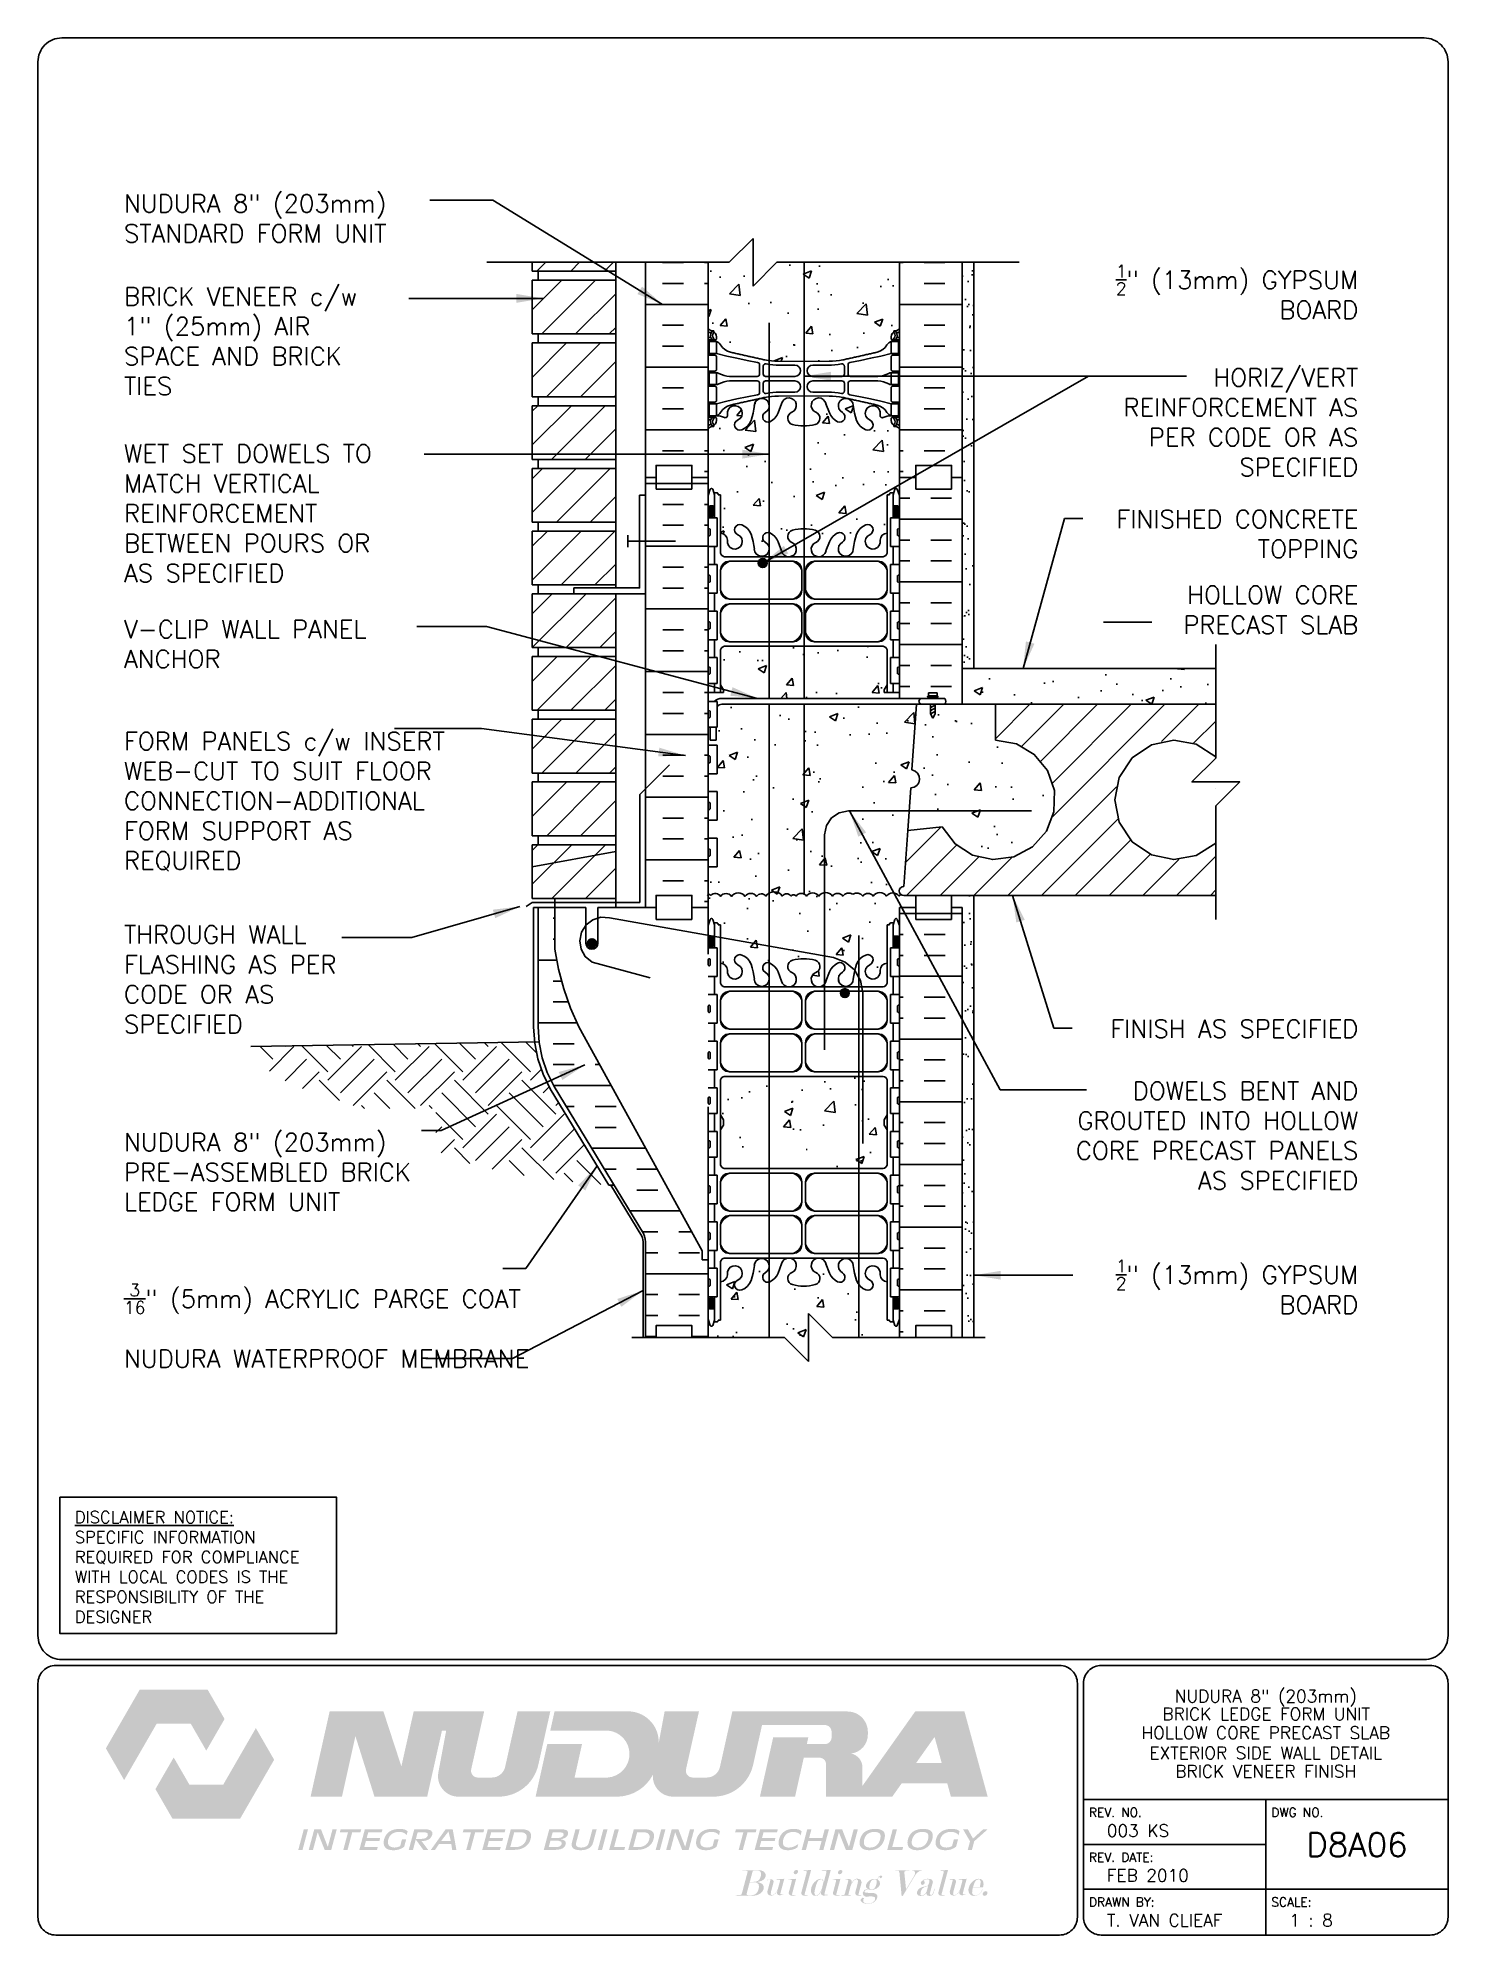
# Paper-space layout 'D8A06' of a CAD drawing. Header units: inches. Extents: x 0.42 to 7.8, y 0.49 to 10.41.
# The model-space entities are those that its viewports show. They can reach past a viewport. Long polylines and large blocks are cut down to what shows.
import ezdxf
from ezdxf.enums import TextEntityAlignment as Align

# ---------------------------------------------------------------- set-up
doc = ezdxf.new("R2010")
doc.units = ezdxf.units.IN
doc.header["$LTSCALE"] = 0.5
doc.header["$MEASUREMENT"] = 0
doc.linetypes.add('DASHED2', pattern=[0.375, 0.25, -0.125])
doc.linetypes.add('HIDDEN2', pattern=[0.1875, 0.125, -0.0625])
for name, color, linetype in [('HATCH', 12, 'Continuous'), ('Hidden2', 12, 'HIDDEN2'), ('line25', 2, 'Continuous'), ('LINE3', 3, 'Continuous'), ('LINE50', 5, 'Continuous'), ('LINE9', 9, 'Continuous'), ('LOGO', 7, 'Continuous'), ('TBK_LINE65', 3, 'Continuous'), ('TBK_TEXT', 4, 'Continuous'), ('TEXT', 4, 'Continuous'), ('Web_Edge', 9, 'Continuous')]:
    doc.layers.add(name, color=color, linetype=linetype)
doc.styles.add('DIM', font='romans.shx', dxfattribs={"width": 0.7})
doc.styles.add('ROMANS', font='romans.shx', dxfattribs={"height": 0.75})
doc.dimstyles.new('ext_12', dxfattribs={"dimscale": 12, "dimtxt": 0.09375, "dimasz": 0.09375, "dimexe": 0.09375, "dimexo": 0.0625, "dimgap": 0.0625, "dimtad": 1, "dimdec": 1, "dimzin": 3, "dimdsep": 46, "dimlunit": 4, "dimtxsty": 'DIM', "dimcen": 0.09, "dimdle": 0.09375, "dimclrt": 4, "dimadec": 0, "dimazin": 0, "dimtfac": 1, "dimtdec": 1, "dimtmove": 2, "dimatfit": 3, "dimfxl": 1, "dimfrac": 2, "dimtolj": 1, "dimtzin": 0, "dimarcsym": 0})

psp = doc.layouts.new('D8A06')

# ---------------------------------------------------------------- texts
at = {"layer": 'TBK_TEXT', "color": 7, "style": 'ROMANS'}
for s, p in [('REV. NO.', (5.9215, 1.107)), ('DWG NO.', (6.876, 1.107)), ('REV. DATE:', (5.9215, 0.8726)), ('DRAWN BY:', (5.9215, 0.6382)), ('SCALE:', (6.876, 0.6382))]:
    psp.add_text(s, height=0.04688, dxfattribs=at).set_placement(p)
at = {"layer": 'TEXT', "insert": (0.6134, 2.7065), "char_height": 0.0625, "width": 1.41371, "attachment_point": 1, "style": 'ROMANS'}
psp.add_mtext('{\\Fromans.shx|c1;\\LDISCLAIMER NOTICE:\\l\\PSPECIFIC INFORMATION REQUIRED FOR COMPLIANCE WITH LOCAL CODES IS THE RESPONSIBILITY OF THE DESIGNER}', dxfattribs=at)

msp = doc.modelspace()

# ---------------------------------------------------------------- texts
at = {"layer": 'TEXT', "char_height": 0.75, "style": 'ROMANS'}
for s, insert, width, attachment_point in [('NUDURA 8" (203mm) STANDARD FORM UNIT', (206.888, 124.81), 14.89123, 4), ('\\A1;{\\H0.7x;\\S1/2;}" (13mm) GYPSUM BOARD', (258.579, 121.737), 12.02995, 6), ('BRICK VENEER c/w 1" (25mm) AIR SPACE AND BRICK TIES', (206.888, 119.674), 12.02995, 4), ('\\A1;HORIZ/VERT REINFORCEMENT AS PER CODE OR AS SPECIFIED', (258.579, 116.28), 12.02995, 6), ('WET SET DOWELS TO MATCH VERTICAL REINFORCEMENT BETWEEN POURS OR AS SPECIFIED', (206.888, 112.469), 12.02995, 4), ('\\A1;FINISHED CONCRETE TOPPING', (258.579, 111.603), 12.02995, 6), ('\\A1;HOLLOW CORE PRECAST SLAB', (258.579, 108.429), 12.02995, 6), ('V-CLIP WALL PANEL ANCHOR', (206.888, 106.998), 12.02995, 4), ('FORM PANELS c/w INSERT WEB-CUT TO SUIT FLOOR CONNECTION-ADDITIONAL FORM SUPPORT AS REQUIRED', (206.888, 100.399), 15.18202, 4), ('THROUGH WALL FLASHING AS PER CODE OR AS SPECIFIED', (206.888, 92.961), 12.02995, 4), ('\\A1;FINISH AS SPECIFIED', (258.579, 90.896), 12.02995, 6), ('\\A1;DOWELS BENT AND GROUTED INTO HOLLOW CORE PRECAST PANELS AS SPECIFIED', (258.579, 86.423), 13.63949, 6), ('NUDURA 8" (203mm) PRE-ASSEMBLED BRICK LEDGE FORM UNIT', (206.888, 84.898), 13.21045, 4), ('\\A1;{\\H0.7x;\\S1/2;}" (13mm) GYPSUM BOARD', (258.579, 80.1), 12.02995, 6), ('\\A1;{\\H0.7x;\\S3/16;}" (5mm) ACRYLIC PARGE COAT\\P\\PNUDURA WATERPROOF MEMBRANE', (206.888, 78.469), 16.03603, 4)]:
    msp.add_mtext(s, dxfattribs=dict(at, insert=insert, width=width, attachment_point=attachment_point))

# ---------------------------------------------------------------- blocks, each defined once
blk = doc.blocks.new('TITLEBLOCK-Tag')
at = {"style": 'ROMANS'}
for tag, height, p in [('TITLE_LINE_1', 0.065, (0.927, -0.1328)), ('TITLE_LINE_2', 0.065, (0.9294, -0.2258)), ('CENTRE-LINE-3', 0.065, (0.927, -0.3246)), ('TITLE_LINE_4', 0.065, (0.927, -0.4299)), ('TITLE_LINE_5', 0.065, (0.927, -0.526)), ('DWG', 0.125, (1.4043, -0.9102))]:
    blk.add_attdef(tag, text='', height=height, dxfattribs=at).set_placement(p, align=Align.MIDDLE_CENTER)
for tag, p in [('LATEST_REVISION', (0.0954, -0.8366)), ('REVISION_DATE', (0.0954, -1.071)), ('DRAWN_BY', (0.0954, -1.3053)), ('SCALE', (1.0499, -1.3053))]:
    blk.add_attdef(tag, text='', height=0.065, dxfattribs=at).set_placement(p, align=Align.MIDDLE_LEFT)
blk = doc.blocks.new('A$C3BE81C1F')
at = {"layer": 'LINE3'}
for p, q in [((6.106, 0.764), (-3.267, 2.437)), ((-4.004, 0.572), (-1.571, -0.08)), ((7.335, -7.021), (7.335, -0.712))]:
    blk.add_line(p, q, dxfattribs=at)
for centre, radius, start, end in [((-3.509, 1.454), 1.012, 76.18405, 240.69065), ((5.835, -0.712), 1.5, 360, 79.57853)]:
    blk.add_arc(centre, radius, start, end, dxfattribs=at)

# ---------------------------------------------------------------- hatches: boundary and pattern name
at = {"layer": 'HATCH'}
h = msp.add_hatch(dxfattribs=at)
h.set_pattern_fill('AR-CONC', color=256, scale=0.5)
h.set_pattern_definition([(50, (0, 0), (3.5863, -0.31376), [0.375, -4.125]), (355, (0, 0), (-0.693757, 3.76096), [0.3, -3.3]), (100.4514, (0.299, -0.026), (2.892544, 3.4472), [0.3187, -3.50571]), (46.1842, (0, 1), (5.33621, -0.827596), [0.5625, -6.1875]), (96.6356, (0.4447, 0.931), (4.67331, 4.87059), [0.47805, -5.25857]), (351.1842, (0, 1), (4.67331, 4.87059), [0.45, -4.95]), (21, (0.5, 0.75), (2.984535, -2.013094), [0.375, -4.125]), (326, (0.5, 0.75), (1.216577, 3.62575), [0.3, -3.3]), (71.4514, (0.7487, 0.5822), (4.20111, 1.612656), [0.3187, -3.50571]), (37.5, (0, 0), (0.060799, 1.664469), [0, -3.26, 0, -3.35, 0, -3.3125]), (7.5, (0, 0), (1.315348, 1.972059), [0, -1.91, 0, -3.185, 0, -1.2625]), (327.5, (-1.115, 0), (2.669112, -0.1127744), [0, -1.25, 0, -3.9, 0, -5.175]), (317.5, (-1.615, 0), (2.91593, 0.500525), [0, -1.625, 0, -2.59, 0, -3.675])])
edge = h.paths.add_edge_path()
edge.add_line((235.368, 122.975), (234.232, 122.975))
edge.add_line((234.232, 122.975), (233.232, 121.975))
edge.add_line((233.232, 121.975), (233.232, 122.975))
edge.add_line((233.232, 122.975), (233.232, 123.975))
edge.add_line((233.232, 123.975), (232.232, 122.975))
edge.add_line((232.232, 122.975), (231.357, 122.975))
edge.add_line((231.357, 122.975), (231.357, 120.202))
edge.add_arc((231.703, 120.563), 0.5, 226.21089, 246.42182)
edge.add_line((231.503, 120.105), (231.593, 120.105))
edge.add_line((231.593, 120.105), (231.593, 120.063))
edge.add_arc((231.453, 119.856), 0.25, 0, 55.9442, ccw=False)
edge.add_line((231.703, 119.856), (231.703, 119.788))
edge.add_arc((231.64, 119.788), 0.0625, -90, 0, ccw=False)
edge.add_line((231.64, 119.726), (231.593, 119.726))
edge.add_line((231.593, 119.726), (231.593, 119.656))
edge.add_line((231.593, 119.656), (231.698, 119.656))
edge.add_arc((231.576, 119.313), 0.364, 32.04242, 70.33874, ccw=False)
edge.add_arc((232.499, 119.924), 0.743, 214.22802, 253.81071)
edge.add_spline(control_points=[(232.291, 119.21), (233.729, 118.89)], knot_values=[0, 0, 1, 1], degree=1, periodic=0)
edge.add_arc((234.285, 121.822), 2.984, 259.25462, 270.09947)
edge.add_line((234.29, 118.838), (235.357, 118.822))
edge.add_line((235.357, 118.822), (235.368, 118.822))
edge.add_line((235.368, 118.822), (235.368, 122.975))
edge = h.paths.add_edge_path()
edge.add_line((239.357, 122.975), (235.368, 122.975))
edge.add_line((235.368, 122.975), (235.368, 118.822))
edge.add_line((235.368, 118.822), (236.424, 118.838))
edge.add_arc((236.429, 121.822), 2.984, 269.90053, 280.74538)
edge.add_spline(control_points=[(236.985, 118.89), (238.423, 119.21)], knot_values=[0, 0, 1, 1], degree=1, periodic=0)
edge.add_arc((238.215, 119.924), 0.743, 286.18929, 325.77198)
edge.add_arc((239.138, 119.313), 0.364, 109.66126, 147.95758, ccw=False)
edge.add_line((239.016, 119.656), (239.121, 119.656))
edge.add_line((239.121, 119.656), (239.121, 119.726))
edge.add_line((239.121, 119.726), (239.073, 119.726))
edge.add_arc((239.073, 119.788), 0.0625, 180, 270, ccw=False)
edge.add_line((239.011, 119.788), (239.011, 119.856))
edge.add_arc((239.261, 119.856), 0.25, 124.0558, 180, ccw=False)
edge.add_line((239.121, 120.063), (239.121, 120.105))
edge.add_line((239.121, 120.105), (239.211, 120.105))
edge.add_arc((239.011, 120.563), 0.5, 293.57818, 313.78911)
edge.add_line((239.357, 120.202), (239.357, 122.975))
h.paths.add_polyline_path([(233.912, 116.294, -0.878474), (233.736, 116.688, 1.702394), (233.286, 117, -0.069923), (233.149, 116.356, -0.21345), (232.757, 115.967, -1), (232.594, 116.376, 2.087231), (232.16, 116.601, -0.669601), (232.027, 116.48, 0.085348), (231.698, 116.556), (231.593, 116.556), (231.593, 116.486), (231.64, 116.486, -0.414214), (231.703, 116.423), (231.703, 116.356, -0.249069), (231.593, 116.149), (231.593, 116.107), (231.503, 116.107, 0.088416), (231.357, 116.01), (231.357, 113.975), (231.357, 113.216), (231.442, 113.476, -0.6), (231.542, 113.476), (231.591, 113.326), (231.717, 113.326, -0.414214), (231.767, 113.276), (231.767, 113.246), (231.867, 113.246), (231.867, 111.645, -0.380397), (232.16, 111.35, 2.087231), (232.594, 111.575, -1), (232.757, 111.983, -0.21345), (233.149, 111.594, -0.069923), (233.286, 110.95, 1.702394), (233.736, 111.263, -0.878465), (233.912, 111.656)])
h.paths.add_polyline_path([(235.368, 116.125, -0.070129), (234.883, 116.187, -0.734872), (234.86, 116.698, 1.612474), (234.428, 117.058), (234.286, 116.671, -0.173075), (233.94, 116.304, -0.03412), (233.912, 116.294), (233.912, 111.656, -0.034125), (233.94, 111.646, -0.173075), (234.286, 111.279), (234.428, 110.893, 1.612474), (234.86, 111.252, -0.734872), (234.883, 111.763, -0.070128), (235.368, 111.825)])
h.paths.add_polyline_path([(239.357, 116.01, 0.088416), (239.211, 116.107), (239.121, 116.107), (239.121, 116.149, -0.249069), (239.011, 116.356), (239.011, 116.423, -0.414214), (239.073, 116.486), (239.121, 116.486), (239.121, 116.556), (239.016, 116.556, 0.085348), (238.686, 116.48, -0.669601), (238.554, 116.601, 2.087231), (238.12, 116.376, -1), (237.957, 115.967, -0.21345), (237.564, 116.356, -0.069923), (237.428, 117, 1.702394), (236.978, 116.688, -0.940793), (236.774, 116.304, -0.173075), (236.428, 116.671), (236.286, 117.058, 1.612474), (235.854, 116.698, -0.734872), (235.831, 116.187, -0.066822), (235.368, 116.125), (235.368, 111.825, -0.066823), (235.831, 111.763, -0.734872), (235.854, 111.252, 1.612474), (236.286, 110.893), (236.428, 111.279, -0.173075), (236.774, 111.646, -0.940793), (236.978, 111.263, 1.702394), (237.428, 110.95, -0.069923), (237.564, 111.594, -0.21345), (237.957, 111.983, -1), (238.12, 111.575, 2.087231), (238.554, 111.35, -0.380392), (238.847, 111.645), (238.847, 113.246), (238.947, 113.246), (238.947, 113.276, -0.414214), (238.997, 113.326), (239.123, 113.326), (239.172, 113.476, -0.6), (239.272, 113.476), (239.357, 113.216), (239.357, 113.975)])
h.paths.add_polyline_path([(238.847, 106.756, 0.268138), (238.686, 106.904), (235.368, 106.904), (235.368, 104.725), (239.357, 104.725), (239.357, 104.975), (238.727, 104.975), (238.727, 105.088), (238.847, 105.288)])
h.paths.add_polyline_path([(235.368, 106.904), (233.912, 106.904), (233.912, 104.725), (235.368, 104.725)])
h.paths.add_polyline_path([(233.912, 106.904), (232.028, 106.904, 0.268156), (231.867, 106.756), (231.867, 105.288), (231.987, 105.088), (231.987, 104.975), (231.357, 104.975), (231.357, 104.6), (231.596, 104.6, -0.180815), (231.923, 104.725), (233.912, 104.725)])
h.paths.add_polyline_path([(239.885, 101.727), (240.078, 104.475), (235.368, 104.475), (235.368, 96.533, -0.122702), (235.465, 96.449, -0.520567), (235.99, 96.449, -0.208406), (236.224, 96.593), (236.224, 99.018, -0.414214), (237.224, 100.018), (239.766, 100.018), (239.833, 100.981, 0.932515)])
h.paths.add_polyline_path([(239.708, 99.194), (239.766, 100.018), (237.224, 100.018, 0.414214), (236.224, 99.018), (236.224, 96.593, -0.28161), (236.554, 96.449, -0.520567), (236.987, 96.449, -0.396716), (237.406, 96.536, -0.396716), (237.825, 96.449, -0.520567), (238.258, 96.449, -0.520567), (238.822, 96.449, -0.520567), (239.347, 96.449, -0.098929), (239.422, 96.521, -0.69452), (239.544, 96.85)])
h.paths.add_polyline_path([(235.368, 104.475), (233.912, 104.475), (233.912, 96.575, -0.383837), (234.455, 96.449, -0.520567), (234.822, 96.449, -0.520567), (235.032, 96.449, -0.373978), (235.368, 96.533)])
h.paths.add_polyline_path([(233.912, 104.475), (231.924, 104.475, 0.243307), (231.722, 104.368), (231.722, 103.52), (231.681, 103.52), (231.681, 102.975), (231.431, 102.975), (231.431, 103.52), (231.357, 103.52), (231.357, 102.77), (231.722, 102.77), (231.722, 101.57), (231.357, 101.57), (231.357, 100.82), (231.722, 100.82), (231.722, 99.62), (231.357, 99.62), (231.357, 98.87), (231.722, 98.87), (231.722, 97.67), (231.357, 97.67), (231.357, 96.512, -0.324963), (231.464, 96.476, -0.520567), (231.87, 96.436, -0.520567), (232.33, 96.436, -0.520567), (232.894, 96.436, -0.520567), (233.379, 96.436, -0.520567), (233.773, 96.449, -0.11396), (233.912, 96.575)])
h.paths.add_polyline_path([(243.384, 102.975), (243.384, 104.475), (240.854, 104.475), (240.854, 104.077), (240.76, 103.89), (240.666, 104.077), (240.666, 104.475), (240.078, 104.475), (239.885, 101.727, -0.932515), (239.833, 100.981), (239.766, 100.018), (239.708, 99.194), (241.154, 99.346, 1.788289)])
h.paths.add_polyline_path([(236.224, 96.593, 0.208406), (235.99, 96.449, 0.520567), (235.465, 96.449, 0.122702), (235.368, 96.533, 0.373978), (235.032, 96.449, 0.520567), (234.822, 96.449, 0.520567), (234.455, 96.449, 0.383837), (233.912, 96.575), (233.912, 94.353), (236.224, 93.94)])
h.paths.add_polyline_path([(233.912, 96.575, 0.11396), (233.773, 96.449, 0.520567), (233.379, 96.436, 0.520567), (232.894, 96.436, 0.520567), (232.33, 96.436, 0.520567), (231.87, 96.436, 0.520567), (231.464, 96.476, 0.324963), (231.357, 96.512), (231.357, 95.975), (231.357, 95.216), (231.442, 95.476, -0.6), (231.542, 95.476), (231.591, 95.326), (231.717, 95.326, -0.414214), (231.767, 95.276), (231.767, 95.246), (231.867, 95.246), (231.867, 94.718), (233.912, 94.353)])
h.paths.add_polyline_path([(233.912, 94.353), (231.867, 94.718), (231.867, 93.645, -0.380397), (232.16, 93.35, 2.087231), (232.594, 93.575, -1), (232.757, 93.983, -0.21345), (233.149, 93.594, -0.069923), (233.286, 92.95, 1.702394), (233.736, 93.263, -0.878465), (233.912, 93.656)])
h.paths.add_polyline_path([(233.912, 94.353), (233.912, 93.656, -0.034125), (233.94, 93.646, -0.173075), (234.286, 93.279), (234.428, 92.893, 1.612474), (234.86, 93.252, -0.734872), (234.883, 93.763, -0.068475), (235.357, 93.825, -0.068475), (235.831, 93.763, -0.734872), (235.854, 93.252, 1.270286), (236.224, 92.768), (236.224, 93.94)])
h.paths.add_polyline_path([(238.847, 95.246), (238.947, 95.246), (238.947, 95.276, -0.414214), (238.997, 95.326), (239.123, 95.326), (239.172, 95.476, -0.6), (239.272, 95.476), (239.357, 95.216), (239.357, 95.975), (240.044, 95.975), (240.044, 96.475), (239.544, 96.475, -0.180275), (239.422, 96.521, 0.098929), (239.347, 96.449, 0.520567), (238.822, 96.449, 0.520567), (238.258, 96.449, 0.520567), (237.825, 96.449, 0.396716), (237.406, 96.536, 0.396716), (236.987, 96.449, 0.520567), (236.554, 96.449, 0.28161), (236.224, 96.593), (236.224, 93.94), (236.224, 92.768, 0.112255), (236.286, 92.893), (236.428, 93.279, -0.173075), (236.774, 93.646, -0.940793), (236.978, 93.263, 1.702394), (237.428, 92.95, -0.069923), (237.564, 93.594, -0.21345), (237.957, 93.983, -1), (238.12, 93.575, 2.087231), (238.554, 93.35, -0.380392), (238.847, 93.645)])
h.paths.add_polyline_path([(233.912, 88.904), (232.028, 88.904, 0.268156), (231.867, 88.756), (231.867, 87.288), (231.987, 87.088), (231.987, 86.975), (231.987, 86.863), (231.867, 86.663), (231.867, 85.194, 0.268156), (232.028, 85.046), (233.912, 85.046)])
h.paths.add_polyline_path([(237.657, 88.904), (233.912, 88.904), (233.912, 85.046), (237.657, 85.046)])
h.paths.add_polyline_path([(238.847, 86.663), (238.727, 86.863), (238.727, 86.975), (238.727, 87.088), (238.847, 87.288), (238.847, 88.756, 0.268138), (238.686, 88.904), (237.657, 88.904), (237.657, 85.046), (238.686, 85.046, 0.268138), (238.847, 85.194)])
h.paths.add_polyline_path([(237.657, 80.191, -0.070444), (237.564, 80.356, -0.069923), (237.428, 81, 1.702394), (236.978, 80.688, -0.940793), (236.774, 80.304, -0.173075), (236.428, 80.671), (236.286, 81.058, 1.612474), (235.854, 80.698, -0.734872), (235.831, 80.187, -0.068475), (235.357, 80.125, -0.068475), (234.883, 80.187, -0.734872), (234.86, 80.698, 1.612474), (234.428, 81.058), (234.286, 80.671, -0.173075), (233.94, 80.304, -0.034125), (233.912, 80.294), (233.912, 77.975), (234.555, 77.975), (235.555, 76.975), (235.555, 77.975), (235.555, 78.975), (236.555, 77.975), (237.657, 77.975)])
h.paths.add_polyline_path([(233.912, 80.294, -0.878465), (233.736, 80.688, 1.702394), (233.286, 81, -0.069923), (233.149, 80.356, -0.21345), (232.757, 79.967, -1), (232.594, 80.376, 2.087231), (232.16, 80.601, -0.380397), (231.867, 80.305), (231.867, 78.704), (231.767, 78.704), (231.767, 78.674, -0.414214), (231.717, 78.624), (231.591, 78.624), (231.542, 78.474, -0.6), (231.442, 78.474), (231.357, 78.735), (231.357, 77.975), (233.912, 77.975)])
h.paths.add_polyline_path([(238.847, 80.305, -0.380392), (238.554, 80.601, 2.087231), (238.12, 80.376, -1), (237.957, 79.967, -0.140887), (237.657, 80.191), (237.657, 77.975), (239.357, 77.975), (239.357, 78.735), (239.272, 78.474, -0.6), (239.172, 78.474), (239.123, 78.624), (238.997, 78.624, -0.414214), (238.947, 78.674), (238.947, 78.704), (238.847, 78.704)])
h = msp.add_hatch(dxfattribs=at)
h.set_pattern_fill('ANSI31', color=256, scale=8, style=0)
h.set_pattern_definition([(45, (133.1788, -50.4259), (-0.707107, 0.707107), [])])
h.paths.add_polyline_path([(227.482, 98.6), (223.982, 98.6), (223.982, 96.35), (227.482, 96.35)])
h.paths.add_polyline_path([(227.482, 101.225), (223.982, 101.225), (223.982, 98.975), (227.482, 98.975)])
h.paths.add_polyline_path([(227.482, 103.85), (223.982, 103.85), (223.982, 101.6), (227.482, 101.6)])
h.paths.add_polyline_path([(227.482, 106.475), (223.982, 106.475), (223.982, 104.225), (227.482, 104.225)])
h.paths.add_polyline_path([(227.482, 109.1), (223.982, 109.1), (223.982, 106.85), (227.482, 106.85)])
h.paths.add_polyline_path([(227.482, 111.725), (223.982, 111.725), (223.982, 109.475), (227.482, 109.475)])
h.paths.add_polyline_path([(227.482, 114.35), (223.982, 114.35), (223.982, 112.1), (227.482, 112.1)])
h.paths.add_polyline_path([(227.482, 116.975), (223.982, 116.975), (223.982, 114.725), (227.482, 114.725)])
h.paths.add_polyline_path([(227.482, 119.6), (223.982, 119.6), (223.982, 117.35), (227.482, 117.35)])
h.paths.add_polyline_path([(227.482, 122.225), (223.982, 122.225), (223.982, 119.975), (227.482, 119.975)])
h.paths.add_polyline_path([(227.482, 122.975), (223.982, 122.975), (223.982, 122.6), (227.482, 122.6)])
h = msp.add_hatch(dxfattribs=at)
h.set_pattern_fill('AR-SAND', color=256, scale=0.5, style=0)
h.set_pattern_definition([(37.5, (231.9194, 96.4752), (-0.031497, 0.963412), [0, -0.76, 0, -0.85, 0, -0.8125]), (7.5, (231.9194, 96.4752), (0.88489, 1.411073), [0, -0.41, 0, -0.685, 0, -0.2625]), (327.5, (231.3044, 96.4752), (1.55707, 0.00283), [0, -0.25, 0, -0.9, 0, -1.175]), (317.5, (231.3044, 96.4752), (1.503063, 0.43884), [0, -0.125, 0, -0.59, 0, -0.675])])
h.paths.add_polyline_path([(241.982, 105.975), (242.482, 105.975), (242.482, 122.975), (241.982, 122.975)])
h = msp.add_hatch(dxfattribs=at)
h.set_pattern_fill('INSUL', color=256, scale=7, style=0)
h.set_pattern_definition([(0, (-2694.8047, -301.0343), (0, 2.625), []), (0, (-2694.8047, -300.1593), (0, 2.625), [0.875, -0.875]), (0, (-2694.8047, -299.2843), (0, 2.625), [0.875, -0.875])])
h.paths.add_polyline_path([(228.732, 95.975), (229.169, 95.975), (229.169, 96.475), (230.669, 96.475), (230.669, 95.975), (231.357, 95.975), (231.357, 113.975), (230.669, 113.975), (230.669, 114.475), (229.169, 114.475), (229.169, 113.975), (228.732, 113.975)])
h = msp.add_hatch(dxfattribs=at)
h.set_pattern_fill('INSUL', color=256, scale=7, angle=180, style=0)
h.set_pattern_definition([(7e-15, (249.4194, 96.4752), (3e-16, -2.625), []), (7e-15, (249.4194, 95.6002), (3e-16, -2.625), [0.875, -0.875]), (7e-15, (249.4194, 94.7252), (3e-16, -2.625), [0.875, -0.875])])
h.paths.add_polyline_path([(239.357, 104.725), (240.303, 104.725), (240.572, 104.765), (240.572, 104.839), (240.572, 104.953), (240.787, 104.975), (240.947, 104.953), (240.954, 104.827), (240.947, 104.765), (241.256, 104.725), (241.306, 104.601), (241.258, 104.475), (241.982, 104.475), (241.982, 113.975), (241.294, 113.975), (241.294, 113.475), (239.794, 113.475), (239.794, 113.975), (239.357, 113.975)])
h = msp.add_hatch(dxfattribs=at)
h.set_pattern_fill('AR-CONC', color=256, scale=0.5, style=0)
h.set_pattern_definition([(50, (135.1788, -50.426), (3.5863, -0.31376), [0.375, -4.125]), (355, (135.1788, -50.426), (-0.69376, 3.76096), [0.3, -3.3]), (100.4514, (135.4776, -50.452), (2.892547, 3.4472), [0.3187, -3.50571]), (46.1842, (135.179, -49.426), (5.33621, -0.8276), [0.5625, -6.1875]), (96.6356, (135.6235, -49.495), (4.67331, 4.87059), [0.47805, -5.25856]), (351.1842, (135.179, -49.426), (4.67331, 4.8706), [0.45, -4.95]), (21, (135.6788, -49.676), (2.984535, -2.013094), [0.375, -4.125]), (326, (135.6788, -49.676), (1.21658, 3.62575), [0.3, -3.3]), (71.4514, (135.9275, -49.8437), (4.201113, 1.61265), [0.3187, -3.50571]), (37.5, (135.1788, -50.4259), (0.060799, 1.664469), [0, -3.26, 0, -3.35, 0, -3.3125]), (7.5, (135.1788, -50.426), (1.315348, 1.972059), [0, -1.91, 0, -3.185, 0, -1.2625]), (327.5, (134.0638, -50.4259), (2.669112, -0.112774), [0, -1.25, 0, -3.9, 0, -5.175]), (317.5, (133.5638, -50.426), (2.91593, 0.500525), [0, -1.625, 0, -2.59, 0, -3.675])])
h.paths.add_polyline_path([(252.612, 104.475), (252.612, 105.975), (241.982, 105.975), (241.982, 104.475)])
h = msp.add_hatch(dxfattribs=at)
h.set_pattern_fill('ANSI31', color=256, scale=8, style=0)
h.set_pattern_definition([(45, (135.1788, -50.4259), (-0.707107, 0.707107), [])])
edge = h.paths.add_edge_path()
edge.add_line((241.154, 99.346), (239.708, 99.194))
edge.add_line((239.708, 99.194), (239.544, 96.85))
edge.add_arc((239.544, 96.663), 0.188, 90, 270)
edge.add_line((239.544, 96.475), (252.612, 96.475))
edge.add_line((252.612, 96.475), (252.612, 98.475))
edge.add_line((252.612, 98.475), (252.612, 98.551))
edge.add_line((252.612, 98.551), (252.612, 98.668))
edge.add_arc((250.884, 100.475), 2.5, 46.28731, 313.71269, ccw=False)
edge.add_line((252.612, 102.282), (252.612, 104.475))
edge.add_line((252.612, 104.475), (243.384, 104.475))
edge.add_line((243.384, 104.475), (243.384, 102.975))
edge.add_arc((243.384, 100.475), 2.5, -153.14542, 90, ccw=False)
h = msp.add_hatch(dxfattribs=at)
h.set_pattern_fill('INSUL', color=256, scale=7, style=0)
h.set_pattern_definition([(180, (3165.5185, -319.0343), (0, 2.625), []), (180, (3165.5185, -318.1593), (0, 2.625), [0.875, -0.875]), (180, (3165.5185, -317.2843), (0, 2.625), [0.875, -0.875])])
h.paths.add_polyline_path([(241.982, 77.975), (241.544, 77.975), (241.544, 78.475), (240.044, 78.475), (240.044, 77.975), (239.357, 77.975), (239.357, 95.975), (240.044, 95.975), (240.044, 96.475), (241.544, 96.475), (241.544, 95.975), (241.982, 95.975)])
h = msp.add_hatch(dxfattribs=at)
h.set_pattern_fill('AR-SAND', color=256, scale=0.5, style=0)
h.set_pattern_definition([(37.5, (122.3145, 11.3102), (-0.0314967, 0.963412), [0, -0.76, 0, -0.85, 0, -0.8125]), (7.5, (122.3145, 11.3102), (0.884888, 1.411073), [0, -0.41, 0, -0.685, 0, -0.2625]), (327.5, (121.6995, 11.3102), (1.557071, 0.0028295), [0, -0.25, 0, -0.9, 0, -1.175]), (317.5, (121.6995, 11.3102), (1.503063, 0.438838), [0, -0.125, 0, -0.59, 0, -0.675])])
h.paths.add_polyline_path([(242.482, 90.541), (241.982, 90.541), (241.982, 77.976), (242.482, 77.976)])
h.paths.add_polyline_path([(242.482, 96.475), (241.982, 96.475), (241.982, 90.541), (242.482, 90.541)])
h = msp.add_hatch(dxfattribs=at)
h.set_pattern_fill('INSUL', color=256, scale=7, style=0)
h.set_pattern_definition([(0, (-2771.1338, -344.607), (0, 2.625), []), (0, (-2771.1338, -343.732), (0, 2.625), [0.875, -0.875]), (0, (-2771.1338, -342.857), (0, 2.625), [0.875, -0.875])])
h.paths.add_polyline_path([(225.932, 90.975, -0.079579), (224.932, 94.225), (224.932, 95.975), (224.232, 95.975), (224.232, 90.975, 0.131652), (224.902, 88.475), (228.64, 82.325, -0.10438), (228.732, 81.85), (228.732, 77.975), (229.169, 77.975), (229.169, 78.475), (230.669, 78.475), (230.669, 77.975), (231.357, 77.975), (231.357, 81.225), (231.107, 81.225), (231.107, 81.6)])
h = msp.add_hatch(dxfattribs=at)
h.set_pattern_fill('EARTH', color=256, scale=8, angle=45, style=0)
h.set_pattern_definition([(45, (120.3145, 11.3102), (2e-16, 2.828427), [2, -2]), (45, (119.7842, 11.8406), (2e-16, 2.828427), [2, -2]), (45, (119.2538, 12.3709), (2e-16, 2.828427), [2, -2]), (135, (119.2538, 12.7244), (-2.828427, 4e-16), [2, -2]), (135, (119.7842, 13.2548), (-2.828427, 4e-16), [2, -2]), (135, (120.3145, 13.7851), (-2.828427, 4e-16), [2, -2])])
h.paths.add_polyline_path([(220.505, 90.287), (211.789, 90.142), (211.968, 89.967), (212.149, 89.796), (212.333, 89.632), (212.519, 89.475), (212.708, 89.324), (212.898, 89.181), (213.092, 89.047), (213.288, 88.921), (213.486, 88.805), (213.687, 88.697), (213.89, 88.598), (214.094, 88.506), (214.299, 88.421), (214.506, 88.341), (214.713, 88.268), (214.921, 88.199), (215.128, 88.134), (215.336, 88.071), (215.544, 88.008), (215.753, 87.945), (215.963, 87.878), (216.043, 87.85)])
edge = h.paths.add_edge_path()
edge.add_line((216.785, 87.556), (219.952, 87.556))
edge.add_line((219.952, 87.556), (219.952, 85.806))
edge.add_line((219.952, 85.806), (220.065, 85.754))
edge.add_line((220.065, 85.754), (220.423, 85.603))
edge.add_line((220.423, 85.603), (220.829, 85.444))
edge.add_line((220.829, 85.444), (221.308, 85.28))
edge.add_line((221.308, 85.28), (221.885, 85.113))
edge.add_line((221.885, 85.113), (222.588, 84.948))
edge.add_line((222.588, 84.948), (223.443, 84.786))
edge.add_line((223.443, 84.786), (224.478, 84.63))
edge.add_line((224.478, 84.63), (225.718, 84.482))
edge.add_line((225.718, 84.482), (227.191, 84.347))
edge.add_line((227.191, 84.347), (224.74, 88.38))
edge.add_arc((229.232, 90.975), 5.188, 186.95488, 210.02356, ccw=False)
edge.add_line((224.083, 90.347), (220.505, 90.287))
edge.add_line((220.505, 90.287), (216.043, 87.85))
edge.add_line((216.043, 87.85), (216.174, 87.806))
edge.add_line((216.174, 87.806), (216.386, 87.727))
edge.add_line((216.386, 87.727), (216.6, 87.64))
edge.add_line((216.6, 87.64), (216.785, 87.556))
at = {"layer": 'LINE3'}
for points in [[(233.451, 110.387, 1), (233.826, 110.387, 1)], [(226.294, 94.475, 1), (226.669, 94.475, 1)], [(236.888, 92.387, 1), (237.263, 92.387, 1)]]:
    msp.add_hatch(color=256, dxfattribs=at).paths.add_polyline_path(points)

# ---------------------------------------------------------------- linework, layer by layer
at = {"layer": 'HATCH'}
for p, q in [((229.445, 122.966), (230.32, 122.966)), ((231.195, 122.966), (231.357, 122.966)), ((239.519, 122.966), (239.357, 122.966)), ((241.269, 122.966), (240.394, 122.966)), ((229.445, 122.091), (230.32, 122.091)), ((231.195, 122.091), (231.357, 122.091)), ((241.269, 122.091), (240.394, 122.091)), ((228.732, 121.216), (231.357, 121.216)), ((235.362, 121.443), (235.362, 121.443)), ((241.982, 121.216), (239.357, 121.216)), ((229.445, 120.341), (230.32, 120.341)), ((241.269, 120.341), (240.394, 120.341)), ((229.445, 119.466), (230.32, 119.466)), ((241.269, 119.466), (240.394, 119.466)), ((228.732, 118.591), (231.357, 118.591)), ((241.982, 118.591), (239.357, 118.591)), ((229.445, 117.716), (230.32, 117.716)), ((241.269, 117.716), (240.394, 117.716)), ((229.445, 116.841), (230.32, 116.841)), ((241.269, 116.841), (240.394, 116.841)), ((228.732, 115.966), (231.357, 115.966)), ((241.982, 115.966), (239.357, 115.966)), ((229.445, 115.091), (230.32, 115.091)), ((231.195, 115.091), (231.357, 115.091)), ((239.519, 115.091), (239.357, 115.091)), ((241.269, 115.091), (240.394, 115.091)), ((231.195, 114.216), (231.357, 114.216)), ((239.519, 114.216), (239.357, 114.216))]:
    msp.add_line(p, q, dxfattribs=at)
for points in [[(237.406, 96.536, 0.396716), (236.987, 96.449, 0.520567), (236.554, 96.449, 0.520567), (235.99, 96.449, 0.520567), (235.465, 96.449, 0.520567), (235.032, 96.449, 0.520567), (234.822, 96.449, 0.520567), (234.455, 96.449, 0.520567), (233.773, 96.449, 0.520567), (233.379, 96.436, 0.520567), (232.894, 96.436, 0.520567), (232.33, 96.436, 0.520567), (231.87, 96.436, 0.520567), (231.464, 96.476, 0.520567), (231.306, 96.476)], [(237.406, 96.536, -0.396716), (237.825, 96.449, -0.520567), (238.258, 96.449, -0.520567), (238.822, 96.449, -0.520567), (239.347, 96.449, -0.098929), (239.422, 96.521, -0.098929)]]:
    msp.add_lwpolyline(points, format="xyb", dxfattribs=at)
at = {"layer": 'Hidden2'}
for p, q in [((239.885, 101.727), (240.078, 104.475)), ((239.708, 99.194), (239.833, 100.981)), ((224.932, 95.975), (226.232, 95.975)), ((226.232, 95.975), (226.232, 94.475)), ((226.732, 94.475), (226.732, 95.975)), ((226.732, 95.975), (228.732, 95.975)), ((231.357, 81.225), (231.357, 95.975))]:
    msp.add_line(p, q, dxfattribs=at)
msp.add_lwpolyline([(228.732, 95.975), (229.169, 95.975), (229.169, 96.475), (230.669, 96.475), (230.669, 95.975), (231.357, 95.975)], dxfattribs=at)
msp.add_lwpolyline([(228.732, 95.975), (229.169, 95.975), (229.169, 96.475), (230.669, 96.475), (230.669, 95.975), (231.357, 95.975)], dxfattribs=at)
msp.add_lwpolyline([(228.732, 95.975), (229.169, 95.975), (229.169, 96.475), (230.669, 96.475), (230.669, 95.975), (231.357, 95.975)], dxfattribs=at)
for centre, radius, start, end in [((239.833, 101.356), 0.375, 270, 82), ((226.482, 94.475), 0.25, 180, 0)]:
    msp.add_arc(centre, radius, start, end, dxfattribs=at)
at = {"layer": 'line25'}
for p, q in [((223.982, 122.6), (223.982, 122.975)), ((227.482, 122.6), (223.982, 122.6)), ((224.232, 122.225), (224.232, 122.6)), ((224.232, 122.225), (224.232, 122.6)), ((227.482, 109.35), (227.482, 122.975)), ((231.357, 122.975), (231.357, 113.975)), ((239.357, 113.975), (239.357, 122.975)), ((227.482, 122.225), (223.982, 122.225)), ((223.982, 119.975), (223.982, 122.225)), ((227.482, 119.975), (223.982, 119.975)), ((224.232, 119.6), (224.232, 119.975)), ((223.982, 117.35), (223.982, 119.6)), ((227.482, 119.6), (223.982, 119.6)), ((224.232, 119.6), (224.232, 119.725)), ((227.482, 117.35), (223.982, 117.35)), ((223.982, 114.725), (223.982, 116.975)), ((227.482, 116.975), (223.982, 116.975)), ((224.232, 116.975), (224.232, 117.35)), ((224.232, 116.975), (224.232, 117.35)), ((227.482, 114.725), (223.982, 114.725)), ((223.982, 112.1), (223.982, 114.35)), ((227.482, 114.35), (223.982, 114.35)), ((224.232, 114.35), (224.232, 114.725)), ((224.232, 114.35), (224.232, 114.475)), ((231.357, 113.975), (231.357, 95.975)), ((239.357, 104.725), (239.357, 113.975)), ((227.482, 112.1), (223.982, 112.1)), ((224.232, 111.725), (224.232, 112.1)), ((231.357, 112.28), (231.722, 112.28)), ((231.722, 111.08), (231.722, 112.28)), ((239.357, 112.28), (238.992, 112.28)), ((238.992, 111.08), (238.992, 112.28)), ((223.982, 109.475), (223.982, 111.725)), ((227.482, 111.725), (223.982, 111.725)), ((231.357, 111.08), (231.722, 111.08)), ((239.357, 111.08), (238.992, 111.08)), ((231.357, 110.33), (231.722, 110.33)), ((231.722, 109.13), (231.722, 110.33)), ((239.357, 110.33), (238.992, 110.33)), ((238.992, 109.13), (238.992, 110.33)), ((227.482, 109.475), (223.982, 109.475)), ((223.982, 106.85), (223.982, 109.1)), ((227.482, 109.1), (223.982, 109.1)), ((224.232, 109.1), (224.232, 109.475)), ((227.482, 95.975), (227.482, 109.1)), ((231.357, 109.13), (231.722, 109.13)), ((239.357, 109.13), (238.992, 109.13)), ((231.357, 108.38), (231.722, 108.38)), ((231.722, 107.18), (231.722, 108.38)), ((239.357, 108.38), (238.992, 108.38)), ((238.992, 107.18), (238.992, 108.38)), ((227.482, 106.85), (223.982, 106.85)), ((223.982, 104.225), (223.982, 106.475)), ((227.482, 106.475), (223.982, 106.475)), ((224.232, 106.475), (224.232, 106.85)), ((231.357, 107.18), (231.722, 107.18)), ((231.357, 106.43), (231.722, 106.43)), ((231.722, 106.43), (231.722, 105.35)), ((239.357, 107.18), (238.992, 107.18)), ((239.357, 106.43), (238.992, 106.43)), ((238.992, 106.43), (238.992, 105.35)), ((231.357, 105.35), (231.722, 105.35)), ((239.357, 105.35), (238.992, 105.35)), ((227.482, 104.225), (223.982, 104.225)), ((224.232, 103.85), (224.232, 104.225)), ((231.357, 104.6), (231.722, 104.6)), ((231.722, 103.52), (231.722, 104.6)), ((238.992, 104.475), (252.612, 104.475)), ((239.357, 104.475), (252.612, 104.475)), ((243.384, 102.975), (243.384, 104.475)), ((223.982, 101.6), (223.982, 103.85)), ((227.482, 103.85), (223.982, 103.85)), ((231.357, 103.52), (231.722, 103.52)), ((231.357, 102.77), (231.722, 102.77)), ((231.722, 102.77), (231.722, 101.57)), ((227.482, 101.6), (223.982, 101.6)), ((223.982, 98.975), (223.982, 101.225)), ((227.482, 101.225), (223.982, 101.225)), ((224.232, 101.225), (224.232, 101.6)), ((231.357, 101.57), (231.722, 101.57)), ((231.357, 100.82), (231.722, 100.82)), ((231.722, 100.82), (231.722, 99.62)), ((231.357, 99.62), (231.722, 99.62)), ((239.708, 99.194), (241.154, 99.346)), ((227.482, 98.975), (223.982, 98.975)), ((227.482, 98.6), (223.982, 98.6)), ((223.982, 96.35), (223.982, 98.6)), ((224.232, 98.6), (224.232, 98.975)), ((231.357, 98.87), (231.722, 98.87)), ((231.722, 98.87), (231.722, 97.67)), ((239.544, 96.85), (239.708, 99.194)), ((231.357, 97.67), (231.722, 97.67)), ((227.482, 96.35), (223.982, 96.35)), ((224.932, 96.35), (224.932, 95.975)), ((239.544, 96.475), (252.612, 96.475)), ((239.544, 96.475), (252.612, 96.475)), ((224.932, 95.975), (224.932, 94.225)), ((239.357, 77.975), (239.357, 95.975)), ((231.357, 94.28), (231.722, 94.28)), ((231.722, 93.08), (231.722, 94.28)), ((239.357, 94.28), (238.992, 94.28)), ((238.992, 93.08), (238.992, 94.28)), ((231.357, 93.08), (231.722, 93.08)), ((239.357, 93.08), (238.992, 93.08)), ((231.357, 92.33), (231.722, 92.33)), ((231.722, 91.13), (231.722, 92.33)), ((239.357, 92.33), (238.992, 92.33)), ((238.992, 91.13), (238.992, 92.33)), ((231.107, 81.6), (225.932, 90.975)), ((231.357, 91.13), (231.722, 91.13)), ((239.357, 91.13), (238.992, 91.13)), ((231.357, 90.38), (231.722, 90.38)), ((231.722, 89.18), (231.722, 90.38)), ((239.357, 90.38), (238.992, 90.38)), ((238.992, 89.18), (238.992, 90.38)), ((231.357, 89.18), (231.722, 89.18)), ((239.357, 89.18), (238.992, 89.18)), ((231.357, 88.43), (231.722, 88.43)), ((231.722, 88.43), (231.722, 87.35)), ((239.357, 88.43), (238.992, 88.43)), ((238.992, 88.43), (238.992, 87.35)), ((231.357, 87.35), (231.722, 87.35)), ((239.357, 87.35), (238.992, 87.35)), ((231.357, 86.6), (231.722, 86.6)), ((231.722, 85.52), (231.722, 86.6)), ((239.357, 86.6), (238.992, 86.6)), ((238.992, 85.52), (238.992, 86.6)), ((231.357, 85.52), (231.722, 85.52)), ((239.357, 85.52), (238.992, 85.52)), ((231.357, 84.77), (231.722, 84.77)), ((231.722, 84.77), (231.722, 83.57)), ((239.357, 84.77), (238.992, 84.77)), ((238.992, 84.77), (238.992, 83.57)), ((231.357, 83.57), (231.722, 83.57)), ((239.357, 83.57), (238.992, 83.57)), ((231.357, 82.82), (231.722, 82.82)), ((231.722, 82.82), (231.722, 81.62)), ((239.357, 82.82), (238.992, 82.82)), ((238.992, 82.82), (238.992, 81.62)), ((231.107, 81.225), (231.107, 81.6)), ((231.357, 81.225), (231.107, 81.225)), ((231.357, 81.62), (231.722, 81.62)), ((231.357, 77.975), (231.357, 81.225)), ((239.357, 81.62), (238.992, 81.62)), ((231.357, 80.87), (231.722, 80.87)), ((231.722, 80.87), (231.722, 79.67)), ((239.357, 80.87), (238.992, 80.87)), ((238.992, 80.87), (238.992, 79.67)), ((231.357, 79.67), (231.722, 79.67)), ((239.357, 79.67), (238.992, 79.67))]:
    msp.add_line(p, q, dxfattribs=at)
for centre, radius, start, end in [((243.384, 100.475), 2.5, 206.85458, 90), ((250.884, 100.475), 2.5, 46.28731, 313.71269), ((239.544, 96.663), 0.188, 90, 270), ((235.577, 95.722), 10.75, 188.00281, 206.20265)]:
    msp.add_arc(centre, radius, start, end, dxfattribs=at)
at = {"layer": 'LINE3'}
for p, q in [((235.368, 122.975), (235.368, 104.725)), ((233.912, 120.442), (233.912, 104.725)), ((233.912, 104.475), (233.912, 77.974)), ((235.368, 104.475), (235.368, 96.533)), ((237.224, 100.018), (244.898, 100.018)), ((236.224, 90.018), (236.224, 99.018)), ((237.657, 94.806), (237.657, 77.975))]:
    msp.add_line(p, q, dxfattribs=at)
for centre in [(233.638, 110.387), (226.482, 94.475), (237.075, 92.387)]:
    msp.add_circle(centre, 0.188, dxfattribs=at)
msp.add_arc((237.224, 99.018), 1, 90, 180, dxfattribs=at)
at = {"layer": 'LINE50'}
for p, q in [((228.732, 113.975), (228.732, 122.975)), ((241.982, 113.975), (241.982, 122.975)), ((228.732, 95.975), (228.732, 113.975)), ((241.982, 104.475), (241.982, 113.975)), ((240.787, 104.975), (240.787, 104.975)), ((241.982, 77.975), (241.982, 95.975)), ((212.205, 90.149), (224.271, 90.35))]:
    msp.add_line(p, q, dxfattribs=at)
for points in [[(228.732, 113.975), (229.169, 113.975), (229.169, 114.475), (230.669, 114.475), (230.669, 113.975), (231.357, 113.975)], [(231.357, 113.975), (230.669, 113.975), (230.669, 114.475), (229.169, 114.475), (229.169, 113.975), (228.732, 113.975)], [(241.982, 113.975), (241.544, 113.975), (241.544, 114.475), (240.044, 114.475), (240.044, 113.975), (239.357, 113.975)], [(239.357, 113.975), (240.044, 113.975), (240.044, 114.475), (241.544, 114.475), (241.544, 113.975), (241.982, 113.975)], [(228.732, 95.975), (229.169, 95.975), (229.169, 96.475), (230.669, 96.475), (230.669, 95.975), (231.357, 95.975)], [(231.357, 95.975), (230.669, 95.975), (230.669, 96.475), (229.169, 96.475), (229.169, 95.975), (228.732, 95.975)], [(228.732, 95.975), (229.169, 95.975), (229.169, 96.475), (230.669, 96.475), (230.669, 95.975), (231.357, 95.975)], [(231.357, 95.975), (230.669, 95.975), (230.669, 96.475), (229.169, 96.475), (229.169, 95.975), (228.732, 95.975)], [(241.982, 95.975), (241.544, 95.975), (241.544, 96.475), (240.044, 96.475), (240.044, 95.975), (239.357, 95.975)], [(231.357, 77.975), (230.669, 77.975), (230.669, 78.475), (229.169, 78.475), (229.169, 77.975), (228.732, 77.975)], [(239.357, 77.975), (240.044, 77.975), (240.044, 78.475), (241.544, 78.475), (241.544, 77.975), (241.982, 77.975)]]:
    msp.add_lwpolyline(points, dxfattribs=at)
msp.add_lwpolyline([(228.732, 77.975), (228.732, 81.85, 0.10438), (228.64, 82.325), (224.902, 88.475, -0.131652), (224.232, 90.975), (224.232, 95.975), (224.932, 95.975)], format="xyb", dxfattribs=at)
at = {"layer": 'LINE9'}
for p, q in [((233.232, 123.975), (232.232, 122.975)), ((233.232, 122.975), (233.232, 123.975)), ((222.086, 122.975), (232.232, 122.975)), ((233.232, 121.975), (234.232, 122.975)), ((233.232, 122.975), (233.232, 121.975)), ((244.377, 122.975), (234.232, 122.975)), ((242.482, 105.975), (242.482, 122.975)), ((231.357, 111.57), (231.357, 111.79)), ((231.357, 111.735), (231.357, 111.735)), ((231.357, 111.625), (231.357, 111.625)), ((231.397, 111.83), (231.397, 111.83)), ((231.397, 111.53), (231.397, 111.53)), ((231.437, 111.57), (231.437, 111.79)), ((239.277, 111.57), (239.277, 111.79)), ((239.317, 111.83), (239.317, 111.83)), ((239.317, 111.53), (239.317, 111.53)), ((239.357, 111.57), (239.357, 111.79)), ((239.357, 111.735), (239.357, 111.735)), ((239.357, 111.625), (239.357, 111.625)), ((231.357, 109.62), (231.357, 109.84)), ((231.357, 109.785), (231.357, 109.785)), ((231.357, 109.675), (231.357, 109.675)), ((231.397, 109.88), (231.397, 109.88)), ((231.397, 109.58), (231.397, 109.58)), ((231.437, 109.62), (231.437, 109.84)), ((239.277, 109.62), (239.277, 109.84)), ((239.317, 109.88), (239.317, 109.88)), ((239.317, 109.58), (239.317, 109.58)), ((239.357, 109.62), (239.357, 109.84)), ((239.357, 109.785), (239.357, 109.785)), ((239.357, 109.675), (239.357, 109.675)), ((231.357, 107.67), (231.357, 107.89)), ((231.357, 107.835), (231.357, 107.835)), ((231.357, 107.725), (231.357, 107.725)), ((231.397, 107.93), (231.397, 107.93)), ((231.397, 107.63), (231.397, 107.63)), ((231.437, 107.67), (231.437, 107.89)), ((239.277, 107.67), (239.277, 107.89)), ((239.317, 107.93), (239.317, 107.93)), ((239.317, 107.63), (239.317, 107.63)), ((239.357, 107.67), (239.357, 107.89)), ((239.357, 107.835), (239.357, 107.835)), ((239.357, 107.725), (239.357, 107.725)), ((231.357, 106), (231.357, 105.78)), ((231.357, 105.945), (231.357, 105.945)), ((231.357, 105.835), (231.357, 105.835)), ((231.397, 106.04), (231.397, 106.04)), ((231.397, 105.74), (231.397, 105.74)), ((231.437, 106), (231.437, 105.78)), ((239.277, 106), (239.277, 105.78)), ((239.317, 106.04), (239.317, 106.04)), ((239.317, 105.74), (239.317, 105.74)), ((239.357, 106), (239.357, 105.78)), ((239.357, 105.945), (239.357, 105.945)), ((239.357, 105.835), (239.357, 105.835)), ((241.982, 105.975), (252.612, 105.975)), ((240.572, 104.953), (240.572, 104.828)), ((240.572, 104.953), (240.947, 104.953)), ((240.572, 104.828), (240.947, 104.828)), ((240.947, 104.953), (240.947, 104.828)), ((231.357, 103.95), (231.357, 104.17)), ((231.357, 104.115), (231.357, 104.115)), ((231.397, 104.21), (231.397, 104.21)), ((231.437, 103.95), (231.437, 104.17)), ((241.256, 104.725), (231.923, 104.725)), ((241.258, 104.475), (231.924, 104.475)), ((240.572, 104.765), (240.947, 104.765)), ((240.572, 104.765), (240.947, 104.765)), ((240.652, 104.46), (240.678, 104.475)), ((240.652, 104.327), (240.871, 104.453)), ((240.652, 104.202), (240.871, 104.328)), ((240.652, 104.069), (240.871, 104.195)), ((240.666, 104.725), (240.666, 104.765)), ((240.666, 104.077), (240.666, 104.475)), ((240.76, 103.89), (240.666, 104.077)), ((240.76, 103.89), (240.854, 104.077)), ((240.854, 104.725), (240.854, 104.765)), ((240.854, 104.077), (240.854, 104.475)), ((231.357, 104.005), (231.357, 104.005)), ((231.397, 103.91), (231.397, 103.91)), ((231.431, 103.52), (231.431, 102.975)), ((231.681, 102.975), (231.681, 103.52)), ((231.681, 102.975), (231.431, 102.975)), ((228.497, 100.702), (229.732, 101.937)), ((231.357, 102.28), (231.357, 102.06)), ((231.357, 102.225), (231.357, 102.225)), ((231.357, 102.115), (231.357, 102.115)), ((231.397, 102.32), (231.397, 102.32)), ((231.397, 102.02), (231.397, 102.02)), ((231.437, 102.28), (231.437, 102.06)), ((228.497, 96.18), (228.497, 100.702)), ((231.357, 100.33), (231.357, 100.11)), ((231.357, 100.275), (231.357, 100.275)), ((231.357, 100.165), (231.357, 100.165)), ((231.397, 100.07), (231.397, 100.07)), ((231.437, 100.33), (231.437, 100.11)), ((231.357, 98.38), (231.357, 98.16)), ((231.357, 98.325), (231.357, 98.325)), ((231.357, 98.215), (231.357, 98.215)), ((231.397, 98.42), (231.397, 98.42)), ((231.397, 98.12), (231.397, 98.12)), ((231.437, 98.38), (231.437, 98.16)), ((223.732, 96.012), (223.975, 96.18)), ((228.497, 96.18), (223.975, 96.18)), ((242.482, 96.475), (242.482, 77.981)), ((224.044, 95.975), (224.232, 95.975)), ((231.357, 93.57), (231.357, 93.79)), ((231.357, 93.735), (231.357, 93.735)), ((231.397, 93.83), (231.397, 93.83)), ((231.437, 93.57), (231.437, 93.79)), ((239.277, 93.57), (239.277, 93.79)), ((239.317, 93.83), (239.317, 93.83)), ((239.357, 93.57), (239.357, 93.79)), ((239.357, 93.735), (239.357, 93.735)), ((231.357, 93.625), (231.357, 93.625)), ((231.397, 93.53), (231.397, 93.53)), ((239.317, 93.53), (239.317, 93.53)), ((239.357, 93.625), (239.357, 93.625)), ((231.357, 91.62), (231.357, 91.84)), ((231.357, 91.785), (231.357, 91.785)), ((231.357, 91.675), (231.357, 91.675)), ((231.397, 91.88), (231.397, 91.88)), ((231.397, 91.58), (231.397, 91.58)), ((231.437, 91.62), (231.437, 91.84)), ((239.277, 91.62), (239.277, 91.84)), ((239.317, 91.88), (239.317, 91.88)), ((239.317, 91.58), (239.317, 91.58)), ((239.357, 91.62), (239.357, 91.84)), ((239.357, 91.785), (239.357, 91.785)), ((239.357, 91.675), (239.357, 91.675)), ((231.357, 89.67), (231.357, 89.89)), ((231.357, 89.835), (231.357, 89.835)), ((231.357, 89.725), (231.357, 89.725)), ((231.397, 89.93), (231.397, 89.93)), ((231.437, 89.67), (231.437, 89.89)), ((239.277, 89.67), (239.277, 89.89)), ((239.317, 89.93), (239.317, 89.93)), ((239.357, 89.67), (239.357, 89.89)), ((239.357, 89.835), (239.357, 89.835)), ((239.357, 89.725), (239.357, 89.725)), ((231.397, 89.63), (231.397, 89.63)), ((239.317, 89.63), (239.317, 89.63)), ((231.357, 88), (231.357, 87.78)), ((231.357, 87.945), (231.357, 87.945)), ((231.357, 87.835), (231.357, 87.835)), ((231.397, 88.04), (231.397, 88.04)), ((231.397, 87.74), (231.397, 87.74)), ((231.437, 88), (231.437, 87.78)), ((239.277, 88), (239.277, 87.78)), ((239.317, 88.04), (239.317, 88.04)), ((239.317, 87.74), (239.317, 87.74)), ((239.357, 88), (239.357, 87.78)), ((239.357, 87.945), (239.357, 87.945)), ((239.357, 87.835), (239.357, 87.835)), ((231.357, 85.95), (231.357, 86.17)), ((231.357, 86.115), (231.357, 86.115)), ((231.357, 86.005), (231.357, 86.005)), ((231.397, 86.21), (231.397, 86.21)), ((231.397, 85.91), (231.397, 85.91)), ((231.437, 85.95), (231.437, 86.17)), ((239.277, 85.95), (239.277, 86.17)), ((239.317, 86.21), (239.317, 86.21)), ((239.317, 85.91), (239.317, 85.91)), ((239.357, 85.95), (239.357, 86.17)), ((239.357, 86.115), (239.357, 86.115)), ((239.357, 86.005), (239.357, 86.005)), ((227.191, 84.347), (227.411, 84.347)), ((231.357, 84.28), (231.357, 84.06)), ((231.357, 84.225), (231.357, 84.225)), ((231.397, 84.32), (231.397, 84.32)), ((231.437, 84.28), (231.437, 84.06)), ((239.277, 84.28), (239.277, 84.06)), ((239.317, 84.32), (239.317, 84.32)), ((239.357, 84.28), (239.357, 84.06)), ((239.357, 84.225), (239.357, 84.225)), ((231.357, 84.115), (231.357, 84.115)), ((231.397, 84.02), (231.397, 84.02)), ((239.317, 84.02), (239.317, 84.02)), ((239.357, 84.115), (239.357, 84.115)), ((231.357, 82.33), (231.357, 82.11)), ((231.357, 82.275), (231.357, 82.275)), ((231.357, 82.165), (231.357, 82.165)), ((231.397, 82.07), (231.397, 82.07)), ((231.437, 82.33), (231.437, 82.11)), ((239.277, 82.33), (239.277, 82.11)), ((239.317, 82.07), (239.317, 82.07)), ((239.357, 82.33), (239.357, 82.11)), ((239.357, 82.275), (239.357, 82.275)), ((239.357, 82.165), (239.357, 82.165)), ((231.357, 80.38), (231.357, 80.16)), ((231.357, 80.325), (231.357, 80.325)), ((231.357, 80.215), (231.357, 80.215)), ((231.397, 80.42), (231.397, 80.42)), ((231.437, 80.38), (231.437, 80.16)), ((239.277, 80.38), (239.277, 80.16)), ((239.317, 80.42), (239.317, 80.42)), ((239.357, 80.38), (239.357, 80.16)), ((239.357, 80.325), (239.357, 80.325)), ((239.357, 80.215), (239.357, 80.215)), ((231.397, 80.12), (231.397, 80.12)), ((239.317, 80.12), (239.317, 80.12)), ((235.555, 78.975), (236.555, 77.975)), ((235.555, 77.975), (235.555, 78.975)), ((234.555, 77.975), (228.158, 77.975)), ((235.555, 76.975), (234.555, 77.975)), ((235.555, 77.975), (235.555, 76.975)), ((236.555, 77.975), (242.953, 77.975))]:
    msp.add_line(p, q, dxfattribs=at)
at = {"layer": 'LINE9', "linetype": 'DASHED2'}
for p, q in [((227.982, 111.301), (227.982, 111.551)), ((227.982, 111.301), (227.982, 111.051)), ((227.982, 111.301), (229.982, 111.301)), ((227.482, 98.316), (223.982, 97.668))]:
    msp.add_line(p, q, dxfattribs=at)
at = {"layer": 'LINE9', "linetype": 'DASHED2', "ltscale": 0.15}
for points in [[(230.669, 113.975), (230.669, 113.975), (230.669, 113.475), (229.169, 113.475), (229.169, 113.975), (229.169, 113.975)], [(241.544, 113.975), (241.544, 113.975), (241.544, 113.475), (240.044, 113.475), (240.044, 113.975), (240.044, 113.975)], [(230.669, 95.975), (230.669, 95.975), (230.669, 95.475), (229.169, 95.475), (229.169, 95.975), (229.169, 95.975)], [(241.544, 95.975), (241.544, 95.975), (241.544, 95.475), (240.044, 95.475), (240.044, 95.975), (240.044, 95.975)]]:
    msp.add_lwpolyline(points, dxfattribs=at)
at = {"layer": 'LINE9', "color": 9}
msp.add_lwpolyline([(228.732, 113.225), (228.482, 113.225), (228.482, 109.35), (225.732, 109.35), (225.732, 109.1), (228.732, 109.1)], close=True, dxfattribs=at)
at = {"layer": 'LINE9'}
msp.add_lwpolyline([(252.612, 106.975), (252.612, 102.225), (251.612, 101.225), (252.612, 101.225), (253.612, 101.225), (252.612, 100.225), (252.612, 95.475)], dxfattribs=at)
msp.add_lwpolyline([(227.191, 84.347), (224.74, 88.38, -0.131757), (224.044, 90.975), (224.044, 95.975)], format="xyb", dxfattribs=at)
at = {"layer": 'LINE9', "linetype": 'HIDDEN2'}
msp.add_lwpolyline([(228.628, 77.975), (228.628, 81.911, 0.097369), (228.575, 82.214), (227.279, 84.347)], format="xyb", dxfattribs=at)
at = {"layer": 'LINE9'}
for centre, radius, start, end in [((231.397, 111.79), 0.04, 90, 180), ((231.397, 111.57), 0.04, 180, 270), ((231.397, 111.79), 0.04, 360, 90), ((231.397, 111.57), 0.04, 270, 0), ((239.317, 111.79), 0.04, 90, 180), ((239.317, 111.57), 0.04, 180, 270), ((239.317, 111.79), 0.04, 0, 90), ((239.317, 111.57), 0.04, 270, 0), ((231.397, 109.84), 0.04, 90, 180), ((231.397, 109.62), 0.04, 180, 270), ((231.397, 109.84), 0.04, 360, 90), ((231.397, 109.62), 0.04, 270, 0), ((239.317, 109.84), 0.04, 90, 180), ((239.317, 109.62), 0.04, 180, 270), ((239.317, 109.84), 0.04, 0, 90), ((239.317, 109.62), 0.04, 270, 0), ((231.397, 107.89), 0.04, 90, 180), ((231.397, 107.67), 0.04, 180, 270), ((231.397, 107.89), 0.04, 360, 90), ((231.397, 107.67), 0.04, 270, 0), ((239.317, 107.89), 0.04, 90, 180), ((239.317, 107.67), 0.04, 180, 270), ((239.317, 107.89), 0.04, 0, 90), ((239.317, 107.67), 0.04, 270, 0), ((231.397, 106), 0.04, 90, 180), ((231.397, 105.78), 0.04, 180, 270), ((231.397, 106), 0.04, 0, 90), ((231.397, 105.78), 0.04, 270, 0), ((239.317, 106), 0.04, 90, 180), ((239.317, 105.78), 0.04, 180, 270), ((239.317, 106), 0.04, 360, 90), ((239.317, 105.78), 0.04, 270, 0), ((240.572, 104.796), 0.0312, 90, 270), ((240.947, 104.796), 0.0312, 270, 90), ((231.397, 104.17), 0.04, 90, 180), ((231.397, 104.17), 0.04, 360, 90), ((231.927, 104.226), 0.499, 89.35428, 131.45289), ((231.927, 104.226), 0.249, 89.35428, 145.34473), ((240.304, 104.6), 0.125, 89.39473, 270.60527), ((241.12, 104.599), 0.186, 318.18045, 42.64251), ((231.397, 103.95), 0.04, 180, 270), ((231.397, 103.95), 0.04, 270, 0), ((231.397, 102.28), 0.04, 90, 180), ((231.397, 102.06), 0.04, 180, 270), ((231.397, 102.28), 0.04, 0, 90), ((231.397, 102.06), 0.04, 270, 0), ((231.397, 100.33), 0.04, 90, 180), ((231.397, 100.11), 0.04, 180, 270), ((231.397, 100.33), 0.04, 0, 90), ((231.397, 100.11), 0.04, 270, 0), ((231.397, 98.38), 0.04, 90, 180), ((231.397, 98.16), 0.04, 180, 270), ((231.397, 98.38), 0.04, 0, 90), ((231.397, 98.16), 0.04, 270, 0), ((231.397, 93.79), 0.04, 90, 180), ((231.397, 93.79), 0.04, 360, 90), ((239.317, 93.79), 0.04, 90, 180), ((239.317, 93.79), 0.04, 0, 90), ((231.397, 93.57), 0.04, 180, 270), ((231.397, 93.57), 0.04, 270, 0), ((239.317, 93.57), 0.04, 180, 270), ((239.317, 93.57), 0.04, 270, 0), ((231.397, 91.84), 0.04, 90, 180), ((231.397, 91.62), 0.04, 180, 270), ((231.397, 91.84), 0.04, 360, 90), ((231.397, 91.62), 0.04, 270, 0), ((239.317, 91.84), 0.04, 90, 180), ((239.317, 91.62), 0.04, 180, 270), ((239.317, 91.84), 0.04, 0, 90), ((239.317, 91.62), 0.04, 270, 0), ((231.397, 89.89), 0.04, 90, 180), ((231.397, 89.89), 0.04, 360, 90), ((239.317, 89.89), 0.04, 90, 180), ((239.317, 89.89), 0.04, 0, 90), ((231.397, 89.67), 0.04, 180, 270), ((231.397, 89.67), 0.04, 270, 0), ((239.317, 89.67), 0.04, 180, 270), ((239.317, 89.67), 0.04, 270, 0), ((231.397, 88), 0.04, 90, 180), ((231.397, 87.78), 0.04, 180, 270), ((231.397, 88), 0.04, 0, 90), ((231.397, 87.78), 0.04, 270, 0), ((239.317, 88), 0.04, 90, 180), ((239.317, 87.78), 0.04, 180, 270), ((239.317, 88), 0.04, 360, 90), ((239.317, 87.78), 0.04, 270, 0), ((231.397, 86.17), 0.04, 90, 180), ((231.397, 85.95), 0.04, 180, 270), ((231.397, 86.17), 0.04, 360, 90), ((231.397, 85.95), 0.04, 270, 0), ((239.317, 86.17), 0.04, 90, 180), ((239.317, 85.95), 0.04, 180, 270), ((239.317, 86.17), 0.04, 0, 90), ((239.317, 85.95), 0.04, 270, 0), ((231.397, 84.28), 0.04, 90, 180), ((231.397, 84.28), 0.04, 0, 90), ((239.317, 84.28), 0.04, 90, 180), ((239.317, 84.28), 0.04, 360, 90), ((231.397, 84.06), 0.04, 180, 270), ((231.397, 84.06), 0.04, 270, 0), ((239.317, 84.06), 0.04, 180, 270), ((239.317, 84.06), 0.04, 270, 0), ((231.397, 82.33), 0.04, 90, 180), ((231.397, 82.11), 0.04, 180, 270), ((231.397, 82.33), 0.04, 0, 90), ((231.397, 82.11), 0.04, 270, 0), ((239.317, 82.33), 0.04, 90, 180), ((239.317, 82.11), 0.04, 180, 270), ((239.317, 82.33), 0.04, 360, 90), ((239.317, 82.11), 0.04, 270, 0), ((231.397, 80.38), 0.04, 90, 180), ((231.397, 80.38), 0.04, 0, 90), ((239.317, 80.38), 0.04, 90, 180), ((239.317, 80.38), 0.04, 360, 90), ((231.397, 80.16), 0.04, 180, 270), ((231.397, 80.16), 0.04, 270, 0), ((239.317, 80.16), 0.04, 180, 270), ((239.317, 80.16), 0.04, 270, 0)]:
    msp.add_arc(centre, radius, start, end, dxfattribs=at)
at = {"layer": 'TEXT'}
msp.add_line((249.924, 107.918), (247.906, 107.918), dxfattribs=at)
for points in [[(242.112, 122.337, 0, 0.36, 0), (243.192, 122.337, 0, 0, 0), (246.658, 122.337, 0, 0, 0)], [(247.906, 102.848, 0, 0.36, 0), (247.906, 103.928, 0, 0, 0), (247.906, 107.918, 0, 0, 0)]]:
    msp.add_lwpolyline(points, format="xyseb", dxfattribs=at)
at = {"layer": 'Web_Edge'}
for p, q in [((231.503, 120.105), (231.593, 120.105)), ((231.593, 120.105), (231.593, 120.063)), ((239.121, 120.105), (239.121, 120.063)), ((239.211, 120.105), (239.121, 120.105)), ((231.357, 119.826), (231.435, 119.826)), ((231.357, 119.726), (231.64, 119.726)), ((231.503, 119.726), (231.503, 119.656)), ((231.503, 119.156), (231.503, 119.086)), ((231.593, 119.726), (231.593, 119.656)), ((231.593, 119.156), (231.593, 119.086)), ((231.703, 119.856), (231.703, 119.788)), ((239.011, 119.856), (239.011, 119.788)), ((239.357, 119.726), (239.073, 119.726)), ((239.121, 119.726), (239.121, 119.656)), ((239.121, 119.156), (239.121, 119.086)), ((239.211, 119.726), (239.211, 119.656)), ((239.211, 119.156), (239.211, 119.086)), ((239.357, 119.826), (239.279, 119.826)), ((231.357, 119.086), (231.64, 119.086)), ((231.357, 118.426), (231.64, 118.426)), ((231.503, 118.426), (231.503, 118.356)), ((231.593, 118.426), (231.593, 118.356)), ((231.703, 119.023), (231.703, 118.488)), ((233.505, 118.686), (233.505, 118.301)), ((233.657, 118.624), (233.657, 118.301)), ((234.29, 118.838), (235.357, 118.822)), ((234.338, 118.67), (234.985, 118.67)), ((236.424, 118.838), (235.357, 118.822)), ((236.376, 118.67), (235.729, 118.67)), ((237.056, 118.624), (237.056, 118.301)), ((237.209, 118.686), (237.209, 118.301)), ((239.011, 119.023), (239.011, 118.488)), ((239.357, 119.086), (239.073, 119.086)), ((239.357, 118.426), (239.073, 118.426)), ((239.121, 118.426), (239.121, 118.356)), ((239.211, 118.426), (239.211, 118.356)), ((231.357, 117.786), (231.64, 117.786)), ((231.503, 117.786), (231.503, 117.856)), ((231.593, 117.786), (231.593, 117.856)), ((231.703, 117.188), (231.703, 117.723)), ((232.251, 118.2), (233.405, 118.201)), ((232.251, 118.011), (233.405, 118.01)), ((233.505, 117.526), (233.505, 117.91)), ((233.657, 117.588), (233.657, 117.91)), ((233.757, 118.201), (234.985, 118.201)), ((233.757, 118.01), (234.985, 118.01)), ((234.338, 117.542), (234.985, 117.542)), ((236.956, 118.201), (235.729, 118.201)), ((236.956, 118.01), (235.729, 118.01)), ((236.376, 117.542), (235.729, 117.542)), ((237.056, 117.588), (237.056, 117.91)), ((237.209, 117.526), (237.209, 117.91)), ((238.463, 118.2), (237.309, 118.201)), ((238.463, 118.011), (237.309, 118.01)), ((239.011, 117.188), (239.011, 117.723)), ((239.357, 117.786), (239.073, 117.786)), ((239.121, 117.786), (239.121, 117.856)), ((239.211, 117.786), (239.211, 117.856)), ((231.357, 117.126), (231.64, 117.126)), ((231.503, 117.056), (231.503, 117.126)), ((231.593, 117.056), (231.593, 117.126)), ((234.428, 117.058), (234.286, 116.671)), ((234.29, 117.374), (235.357, 117.39)), ((236.424, 117.374), (235.357, 117.39)), ((236.286, 117.058), (236.428, 116.671)), ((239.357, 117.126), (239.073, 117.126)), ((239.121, 117.056), (239.121, 117.126)), ((239.211, 117.056), (239.211, 117.126)), ((231.357, 116.486), (231.64, 116.486)), ((231.357, 116.386), (231.435, 116.386)), ((231.503, 116.486), (231.503, 116.556)), ((231.503, 116.107), (231.593, 116.107)), ((231.593, 116.486), (231.593, 116.556)), ((231.593, 116.107), (231.593, 116.149)), ((231.703, 116.356), (231.703, 116.423)), ((239.011, 116.356), (239.011, 116.423)), ((239.357, 116.486), (239.073, 116.486)), ((239.121, 116.486), (239.121, 116.556)), ((239.121, 116.107), (239.121, 116.149)), ((239.211, 116.107), (239.121, 116.107)), ((239.211, 116.486), (239.211, 116.556)), ((239.357, 116.386), (239.279, 116.386)), ((231.357, 113.216), (231.442, 113.476)), ((231.617, 113.246), (231.542, 113.476)), ((231.591, 113.326), (231.717, 113.326)), ((231.617, 113.246), (231.617, 112.28)), ((231.757, 113.276), (231.757, 113.276)), ((231.767, 113.276), (231.767, 113.276)), ((231.767, 113.276), (231.767, 113.246)), ((231.767, 113.246), (231.867, 113.246)), ((231.867, 110.8), (231.867, 113.246)), ((238.947, 113.246), (238.847, 113.246)), ((238.847, 110.8), (238.847, 113.246)), ((238.947, 113.276), (238.947, 113.276)), ((238.947, 113.276), (238.947, 113.246)), ((239.123, 113.326), (238.997, 113.326)), ((239.097, 113.246), (239.172, 113.476)), ((239.097, 113.246), (239.097, 112.28)), ((239.357, 113.216), (239.272, 113.476)), ((234.428, 110.893), (234.286, 111.279)), ((236.286, 110.893), (236.428, 111.279)), ((238.686, 110.652), (232.028, 110.652)), ((234.906, 110.464), (232.242, 110.464)), ((238.472, 110.464), (235.808, 110.464)), ((231.867, 110.089), (231.867, 109.248)), ((235.281, 110.089), (235.281, 109.248)), ((235.433, 110.09), (235.433, 109.249)), ((238.847, 110.089), (238.847, 109.248)), ((232.242, 108.873), (234.906, 108.873)), ((238.472, 108.873), (235.808, 108.873)), ((231.867, 107.467), (231.867, 108.308)), ((232.242, 108.683), (234.906, 108.683)), ((235.281, 107.467), (235.281, 108.308)), ((235.433, 107.466), (235.433, 108.307)), ((238.472, 108.683), (235.808, 108.683)), ((238.847, 107.467), (238.847, 108.308)), ((231.867, 106.756), (231.867, 104.975)), ((238.686, 106.904), (232.028, 106.904)), ((234.906, 107.092), (232.242, 107.092)), ((238.472, 107.092), (235.808, 107.092)), ((238.847, 106.756), (238.847, 104.975)), ((231.987, 104.975), (231.357, 104.975)), ((231.987, 104.975), (231.357, 104.975)), ((231.987, 105.088), (231.867, 105.288)), ((231.987, 105.088), (231.867, 105.288)), ((231.987, 104.975), (231.987, 105.088)), ((231.987, 104.975), (231.987, 105.088)), ((238.727, 105.088), (238.847, 105.288)), ((238.727, 105.088), (238.847, 105.288)), ((238.727, 104.975), (238.727, 105.088)), ((238.727, 104.975), (238.727, 105.088)), ((238.727, 104.975), (239.357, 104.975)), ((238.727, 104.975), (239.357, 104.975)), ((231.357, 95.216), (231.442, 95.476)), ((231.617, 95.246), (231.542, 95.476)), ((231.591, 95.326), (231.717, 95.326)), ((239.123, 95.326), (238.997, 95.326)), ((239.097, 95.246), (239.172, 95.476)), ((239.357, 95.216), (239.272, 95.476)), ((231.617, 95.246), (231.617, 94.28)), ((231.757, 95.276), (231.757, 95.276)), ((231.767, 95.276), (231.767, 95.276)), ((231.767, 95.276), (231.767, 95.246)), ((231.767, 95.246), (231.867, 95.246)), ((231.867, 92.8), (231.867, 95.246)), ((238.947, 95.246), (238.847, 95.246)), ((238.847, 92.8), (238.847, 95.246)), ((238.947, 95.276), (238.947, 95.276)), ((238.947, 95.276), (238.947, 95.246)), ((239.097, 95.246), (239.097, 94.28)), ((234.428, 92.893), (234.286, 93.279)), ((236.286, 92.893), (236.428, 93.279)), ((238.686, 92.652), (232.028, 92.652)), ((234.906, 92.464), (232.242, 92.464)), ((238.472, 92.464), (235.808, 92.464)), ((231.867, 92.089), (231.867, 91.248)), ((235.281, 92.089), (235.281, 91.248)), ((235.433, 92.09), (235.433, 91.249)), ((238.847, 92.089), (238.847, 91.248)), ((232.242, 90.873), (234.906, 90.873)), ((232.242, 90.683), (234.906, 90.683)), ((238.472, 90.873), (235.808, 90.873)), ((238.472, 90.683), (235.808, 90.683)), ((231.867, 89.467), (231.867, 90.308)), ((235.281, 89.467), (235.281, 90.308)), ((235.433, 89.466), (235.433, 90.307)), ((238.847, 89.467), (238.847, 90.308)), ((234.906, 89.092), (232.242, 89.092)), ((238.472, 89.092), (235.808, 89.092)), ((231.867, 88.756), (231.867, 85.194)), ((238.686, 88.904), (232.028, 88.904)), ((238.847, 88.756), (238.847, 85.194)), ((231.987, 87.088), (231.867, 87.288)), ((231.987, 87.088), (231.867, 87.288)), ((231.987, 86.863), (231.867, 86.663)), ((231.987, 86.863), (231.867, 86.663)), ((231.987, 86.975), (231.987, 87.088)), ((231.987, 86.975), (231.987, 87.088)), ((231.987, 86.975), (231.987, 86.863)), ((231.987, 86.975), (231.987, 86.863)), ((238.727, 87.088), (238.847, 87.288)), ((238.727, 87.088), (238.847, 87.288)), ((238.727, 86.975), (238.727, 87.088)), ((238.727, 86.975), (238.727, 87.088)), ((238.727, 86.975), (238.727, 86.863)), ((238.727, 86.975), (238.727, 86.863)), ((238.727, 86.863), (238.847, 86.663)), ((238.727, 86.863), (238.847, 86.663)), ((238.686, 85.046), (232.028, 85.046)), ((231.867, 84.483), (231.867, 83.643)), ((234.906, 84.858), (232.242, 84.858)), ((235.281, 84.483), (235.281, 83.643)), ((235.433, 84.484), (235.433, 83.643)), ((238.472, 84.858), (235.808, 84.858)), ((238.847, 84.483), (238.847, 83.643)), ((231.867, 81.861), (231.867, 82.702)), ((232.242, 83.268), (234.906, 83.268)), ((232.242, 83.077), (234.906, 83.077)), ((235.281, 81.861), (235.281, 82.702)), ((235.433, 81.86), (235.433, 82.701)), ((238.472, 83.268), (235.808, 83.268)), ((238.472, 83.077), (235.808, 83.077)), ((238.847, 81.861), (238.847, 82.702)), ((231.867, 81.151), (231.867, 78.704)), ((238.686, 81.299), (232.028, 81.299)), ((234.906, 81.486), (232.242, 81.486)), ((234.428, 81.058), (234.286, 80.671)), ((238.472, 81.486), (235.808, 81.486)), ((236.286, 81.058), (236.428, 80.671)), ((238.847, 81.151), (238.847, 78.704)), ((231.617, 78.704), (231.617, 79.67)), ((239.097, 78.704), (239.097, 79.67)), ((231.357, 78.735), (231.442, 78.474)), ((231.617, 78.704), (231.542, 78.474)), ((231.591, 78.624), (231.717, 78.624)), ((231.767, 78.704), (231.867, 78.704)), ((231.767, 78.704), (231.767, 78.674)), ((231.767, 78.674), (231.767, 78.674)), ((238.947, 78.704), (238.847, 78.704)), ((238.947, 78.704), (238.947, 78.674)), ((238.947, 78.674), (238.947, 78.674)), ((239.123, 78.624), (238.997, 78.624)), ((239.097, 78.704), (239.172, 78.474)), ((239.357, 78.735), (239.272, 78.474))]:
    msp.add_line(p, q, dxfattribs=at)
for points in [[(231.398, 119.156), (231.698, 119.156), (231.698, 119.656), (231.398, 119.656)], [(239.316, 119.156), (239.016, 119.156), (239.016, 119.656), (239.316, 119.656)], [(231.398, 117.056), (231.698, 117.056), (231.698, 116.556), (231.398, 116.556)], [(239.316, 117.056), (239.016, 117.056), (239.016, 116.556), (239.316, 116.556)], [(231.567, 112.336), (231.417, 112.336), (231.417, 112.776), (231.567, 112.776)], [(231.527, 112.396), (231.457, 112.396), (231.457, 112.776), (231.527, 112.776)], [(239.147, 112.336), (239.297, 112.336), (239.297, 112.776), (239.147, 112.776)], [(239.187, 112.396), (239.257, 112.396), (239.257, 112.776), (239.187, 112.776)], [(231.567, 94.336), (231.417, 94.336), (231.417, 94.776), (231.567, 94.776)], [(231.527, 94.396), (231.457, 94.396), (231.457, 94.776), (231.527, 94.776)], [(239.147, 94.336), (239.297, 94.336), (239.297, 94.776), (239.147, 94.776)], [(239.187, 94.396), (239.257, 94.396), (239.257, 94.776), (239.187, 94.776)], [(231.567, 79.614), (231.417, 79.614), (231.417, 79.174), (231.567, 79.174)], [(231.527, 79.554), (231.457, 79.554), (231.457, 79.174), (231.527, 79.174)], [(239.147, 79.614), (239.297, 79.614), (239.297, 79.174), (239.147, 79.174)], [(239.187, 79.554), (239.257, 79.554), (239.257, 79.174), (239.187, 79.174)]]:
    msp.add_lwpolyline(points, close=True, dxfattribs=at)
for points in [[(231.698, 118.106), (231.698, 118.356), (231.398, 118.356), (231.398, 118.106)], [(239.016, 118.106), (239.016, 118.356), (239.316, 118.356), (239.316, 118.106)], [(231.698, 118.106), (231.698, 117.856), (231.398, 117.856), (231.398, 118.106)], [(239.016, 118.106), (239.016, 117.856), (239.316, 117.856), (239.316, 118.106)], [(231.617, 112.28), (231.617, 113.096)], [(239.097, 112.28), (239.097, 113.096)], [(231.617, 110.33), (231.617, 111.08)], [(239.097, 110.33), (239.097, 111.08)], [(231.617, 108.38), (231.617, 109.13)], [(239.097, 108.38), (239.097, 109.13)], [(231.617, 106.43), (231.617, 107.18)], [(239.097, 106.43), (239.097, 107.18)], [(231.617, 104.975), (231.617, 105.35)], [(239.097, 104.975), (239.097, 105.35)], [(231.617, 94.28), (231.617, 95.096)], [(239.097, 94.28), (239.097, 95.096)], [(231.617, 92.33), (231.617, 93.08)], [(239.097, 92.33), (239.097, 93.08)], [(231.617, 90.38), (231.617, 91.13)], [(239.097, 90.38), (239.097, 91.13)], [(231.617, 88.43), (231.617, 89.18)], [(239.097, 88.43), (239.097, 89.18)], [(231.617, 86.975), (231.617, 87.35)], [(239.097, 86.975), (239.097, 87.35)], [(231.617, 86.975), (231.617, 86.6)], [(239.097, 86.975), (239.097, 86.6)], [(231.617, 85.52), (231.617, 84.77)], [(239.097, 85.52), (239.097, 84.77)], [(231.617, 83.57), (231.617, 82.82)], [(239.097, 83.57), (239.097, 82.82)], [(231.617, 81.62), (231.617, 80.87)], [(239.097, 81.62), (239.097, 80.87)], [(231.617, 79.67), (231.617, 78.854)], [(239.097, 79.67), (239.097, 78.854)]]:
    msp.add_lwpolyline(points, dxfattribs=at)
for centre, radius, start, end in [((231.703, 120.563), 0.5, 226.21089, 250.52878), ((231.703, 120.563), 0.6, 234.78322, 245.07477), ((231.697, 119.91), 0.25, 140.11451, 222.46087), ((231.441, 120), 0.021, 343.464, 63.99573), ((231.539, 120.041), 0.045, 321.448, 139.1879), ((231.453, 119.856), 0.25, 0, 70.52878), ((231.697, 119.91), 0.16, 140.00008, 222.46087), ((239.261, 119.856), 0.25, 109.47122, 180), ((239.175, 120.041), 0.045, 40.8121, 218.552), ((239.017, 119.91), 0.16, 317.53913, 39.99992), ((239.011, 120.563), 0.5, 289.47122, 313.78911), ((239.017, 119.91), 0.25, 317.53913, 39.88549), ((239.273, 120), 0.021, 116.00427, 196.536), ((239.011, 120.563), 0.6, 294.92523, 305.21678), ((231.435, 119.845), 0.0196, 269.40316, 15.4901), ((231.545, 119.772), 0.045, 222.46087, 42.46087), ((231.64, 119.788), 0.0625, 270, 0), ((231.576, 119.313), 0.364, 34.97751, 70.33874), ((238.507, 146.576), 28.253, 256.05522, 259.63434), ((232.499, 119.924), 0.743, 212.79192, 253.81071), ((232.207, 146.576), 28.253, 280.36566, 283.94478), ((238.215, 119.924), 0.743, 286.18929, 327.20808), ((239.138, 119.313), 0.364, 109.66126, 145.02249), ((239.073, 119.788), 0.0625, 180, 270), ((239.168, 119.772), 0.045, 137.53913, 317.53913), ((239.279, 119.845), 0.0196, 164.5099, 270.59684), ((231.64, 119.023), 0.0625, 0, 90), ((231.64, 118.488), 0.0625, 270, 0), ((231.694, 118.137), 0.219, 60.49375, 88.91995), ((232.336, 119.357), 1.16, 242.5844, 265.80325), ((233.405, 118.686), 0.1, 360, 79.63434), ((233.757, 118.624), 0.1, 79.25462, 180), ((234.285, 121.822), 2.984, 259.25462, 270.09947), ((234.332, 121.654), 2.984, 259.25462, 270.09947), ((234.985, 118.435), 0.234, 270, 90), ((235.729, 118.435), 0.234, 90, 270), ((236.381, 121.654), 2.984, 269.90053, 280.74538), ((236.429, 121.822), 2.984, 269.90053, 280.74538), ((236.956, 118.624), 0.1, 0, 100.74538), ((237.309, 118.686), 0.1, 100.36566, 180), ((238.378, 119.357), 1.16, 274.19675, 297.4156), ((239.02, 118.137), 0.219, 91.08005, 119.50625), ((239.073, 119.023), 0.0625, 90, 180), ((239.073, 118.488), 0.0625, 180, 270), ((231.64, 117.723), 0.0625, 0, 90), ((231.694, 118.074), 0.219, 271.08005, 299.50625), ((232.336, 116.855), 1.16, 94.19675, 117.4156), ((233.405, 118.301), 0.1, 270.03876, 360), ((233.405, 117.91), 0.1, 0, 89.96124), ((233.405, 117.526), 0.1, 280.36566, 0), ((233.757, 118.301), 0.1, 180, 270), ((233.757, 117.91), 0.1, 90, 180), ((233.757, 117.588), 0.1, 180, 280.74538), ((234.332, 114.558), 2.984, 89.90053, 100.74538), ((234.985, 117.776), 0.234, 270, 90), ((235.729, 117.776), 0.234, 90, 270), ((236.381, 114.558), 2.984, 79.25462, 90.09947), ((236.956, 117.588), 0.1, 259.25462, 0), ((236.956, 118.301), 0.1, 270, 0), ((236.956, 117.91), 0.1, 0, 90), ((237.309, 118.301), 0.1, 180, 269.96124), ((237.309, 117.91), 0.1, 90.03876, 180), ((237.309, 117.526), 0.1, 180, 259.63434), ((238.378, 116.855), 1.16, 62.5844, 85.80325), ((239.02, 118.074), 0.219, 240.49375, 268.91995), ((239.073, 117.723), 0.0625, 90, 180), ((231.64, 117.188), 0.0625, 270, 0), ((238.507, 89.635), 28.253, 100.36566, 103.94478), ((232.499, 116.287), 0.743, 106.18929, 147.20808), ((232.467, 116.663), 0.314, 293.80837, 191.41138), ((230.927, 117.165), 2.365, 339.99849, 355.61053), ((233.598, 116.969), 0.314, 296.06517, 177.26429), ((234.285, 114.39), 2.984, 89.90053, 100.74538), ((234.733, 116.985), 0.314, 293.80837, 166.58537), ((235.981, 116.985), 0.314, 13.41463, 246.19163), ((236.429, 114.39), 2.984, 79.25462, 90.09947), ((237.116, 116.969), 0.314, 2.73571, 243.93483), ((232.207, 89.635), 28.253, 76.05522, 79.63434), ((239.787, 117.165), 2.365, 184.38947, 200.00151), ((238.247, 116.663), 0.314, 348.58862, 246.19163), ((238.215, 116.287), 0.743, 32.79192, 73.81071), ((239.073, 117.188), 0.0625, 180, 270), ((231.703, 115.649), 0.6, 114.92523, 125.21678), ((231.703, 115.649), 0.5, 109.47122, 133.78911), ((231.435, 116.366), 0.0196, 344.5099, 90.59684), ((231.697, 116.301), 0.25, 137.53913, 219.88549), ((231.441, 116.212), 0.021, 296.00427, 16.536), ((231.539, 116.17), 0.045, 220.8121, 38.552), ((231.545, 116.44), 0.045, 317.53913, 137.53913), ((231.453, 116.356), 0.25, 289.47122, 360), ((231.697, 116.301), 0.16, 137.53913, 219.99992), ((231.64, 116.423), 0.0625, 360, 90), ((231.576, 116.898), 0.364, 289.66126, 325.02249), ((231.643, 115.56), 0.997, 66.8533, 86.84621), ((232.069, 116.568), 0.0968, 249.56693, 19.84487), ((232.676, 116.171), 0.22, 111.80375, 291.80375), ((232.518, 116.6), 0.677, 290.68025, 338.87611), ((233.85, 116.502), 0.217, 121.46299, 294.47356), ((233.599, 116.972), 0.75, 297.02953, 336.30625), ((234.951, 116.446), 0.268, 109.96625, 255.21081), ((235.345, 117.879), 1.754, 254.70817, 270.37708), ((235.368, 117.879), 1.754, 269.62292, 285.29183), ((235.763, 116.446), 0.268, 284.78919, 70.03375), ((237.115, 116.972), 0.75, 203.69375, 242.97047), ((236.864, 116.502), 0.217, 245.52644, 58.53701), ((238.196, 116.6), 0.677, 201.12389, 249.31975), ((238.038, 116.171), 0.22, 248.19625, 68.19625), ((238.645, 116.568), 0.0968, 160.15513, 290.43307), ((239.071, 115.56), 0.997, 93.15379, 113.1467), ((239.138, 116.898), 0.364, 214.97751, 250.33874), ((239.073, 116.423), 0.0625, 90, 180), ((239.261, 116.356), 0.25, 180, 250.52878), ((239.168, 116.44), 0.045, 42.46087, 222.46087), ((239.175, 116.17), 0.045, 141.448, 319.1879), ((239.017, 116.301), 0.16, 320.00008, 42.46087), ((239.011, 115.649), 0.5, 46.21089, 70.52878), ((239.017, 116.301), 0.25, 320.11451, 42.46087), ((239.273, 116.212), 0.021, 163.464, 243.99573), ((239.279, 116.366), 0.0196, 89.40316, 195.4901), ((239.011, 115.649), 0.6, 54.78322, 65.07477), ((231.492, 113.45), 0.0567, 28.07249, 151.92751), ((231.717, 113.276), 0.05, 0, 90), ((238.997, 113.276), 0.05, 90, 180), ((239.222, 113.45), 0.0567, 28.07249, 151.92751), ((232.676, 111.779), 0.22, 68.19625, 248.19625), ((232.518, 111.35), 0.677, 21.12389, 69.31975), ((238.196, 111.35), 0.677, 110.68025, 158.87611), ((238.038, 111.779), 0.22, 291.80375, 111.80375), ((231.848, 111.333), 0.313, 3.13894, 86.44561), ((232.467, 111.288), 0.314, 168.58862, 66.19163), ((230.927, 110.785), 2.365, 4.38947, 20.00151), ((233.598, 110.981), 0.314, 182.73571, 63.93483), ((233.85, 111.448), 0.217, 65.52644, 238.53701), ((233.599, 110.978), 0.75, 23.69375, 62.97047), ((234.733, 110.965), 0.314, 193.41463, 66.19163), ((234.951, 111.504), 0.268, 104.78919, 250.03375), ((235.345, 110.071), 1.754, 89.62292, 105.29183), ((235.368, 110.071), 1.754, 74.70817, 90.37708), ((235.981, 110.965), 0.314, 113.80837, 346.58537), ((235.763, 111.504), 0.268, 289.96625, 75.21081), ((237.115, 110.978), 0.75, 117.02953, 156.30625), ((236.864, 111.448), 0.217, 301.46299, 114.47356), ((237.116, 110.981), 0.314, 116.06517, 357.26429), ((239.787, 110.785), 2.365, 159.99849, 175.61053), ((238.247, 111.288), 0.314, 113.80837, 11.41138), ((238.866, 111.333), 0.313, 93.55539, 176.86106), ((232.076, 110.865), 0.219, 197.38821, 257.4322), ((232.449, 109.882), 0.617, 109.56816, 160.43184), ((232.242, 110.089), 0.375, 90, 180), ((234.699, 109.882), 0.617, 19.56816, 70.43184), ((234.906, 110.089), 0.375, 360, 90), ((236.015, 109.882), 0.617, 109.56816, 160.43184), ((235.808, 110.089), 0.375, 90, 180), ((238.265, 109.882), 0.617, 19.56816, 70.43184), ((238.472, 110.089), 0.375, 360, 90), ((238.638, 110.865), 0.219, 282.5678, 342.60827), ((232.449, 109.455), 0.617, 199.56816, 250.43184), ((232.242, 109.248), 0.375, 180, 270), ((234.699, 109.455), 0.617, 289.56816, 340.43184), ((234.906, 109.248), 0.375, 270, 0), ((236.015, 109.455), 0.617, 199.56816, 250.43184), ((235.808, 109.248), 0.375, 180, 270), ((238.265, 109.455), 0.617, 289.56816, 340.43184), ((238.472, 109.248), 0.375, 270, 0), ((232.449, 108.101), 0.617, 109.56816, 160.43184), ((232.242, 108.308), 0.375, 90, 180), ((234.699, 108.101), 0.617, 19.56816, 70.43184), ((234.906, 108.308), 0.375, 360, 90), ((236.015, 108.101), 0.617, 109.56816, 160.43184), ((235.808, 108.308), 0.375, 90, 180), ((238.265, 108.101), 0.617, 19.56816, 70.43184), ((238.472, 108.308), 0.375, 360, 90), ((232.449, 107.674), 0.617, 199.56816, 250.43184), ((232.242, 107.467), 0.375, 180, 270), ((234.699, 107.674), 0.617, 289.56816, 340.43184), ((234.906, 107.467), 0.375, 270, 0), ((236.015, 107.674), 0.617, 199.56816, 250.43184), ((235.808, 107.467), 0.375, 180, 270), ((238.265, 107.674), 0.617, 289.56816, 340.43184), ((238.472, 107.467), 0.375, 270, 0), ((232.076, 106.691), 0.219, 102.5678, 162.61199), ((238.638, 106.691), 0.219, 17.39173, 77.4322), ((231.492, 95.45), 0.0567, 28.07249, 151.92751), ((231.717, 95.276), 0.05, 0, 90), ((238.997, 95.276), 0.05, 90, 180), ((239.222, 95.45), 0.0567, 28.07249, 151.92751), ((232.676, 93.779), 0.22, 68.19625, 248.19625), ((232.518, 93.35), 0.677, 21.12389, 69.31975), ((234.951, 93.504), 0.268, 104.78919, 250.03375), ((235.345, 92.071), 1.754, 89.62292, 105.29183), ((235.368, 92.071), 1.754, 74.70817, 90.37708), ((235.763, 93.504), 0.268, 289.96625, 75.21081), ((238.196, 93.35), 0.677, 110.68025, 158.87611), ((238.038, 93.779), 0.22, 291.80375, 111.80375), ((231.848, 93.333), 0.313, 3.13894, 86.44561), ((232.467, 93.288), 0.314, 168.58862, 66.19163), ((230.927, 92.785), 2.365, 4.38947, 20.00151), ((233.598, 92.981), 0.314, 182.73571, 63.93483), ((233.85, 93.448), 0.217, 65.52644, 238.53701), ((233.599, 92.978), 0.75, 23.69375, 62.97047), ((234.733, 92.965), 0.314, 193.41463, 66.19163), ((235.981, 92.965), 0.314, 113.80837, 346.58537), ((237.115, 92.978), 0.75, 117.02953, 156.30625), ((236.864, 93.448), 0.217, 301.46299, 114.47356), ((237.116, 92.981), 0.314, 116.06517, 357.26429), ((239.787, 92.785), 2.365, 159.99849, 175.61053), ((238.247, 93.288), 0.314, 113.80837, 11.41138), ((238.866, 93.333), 0.313, 93.55539, 176.86106), ((232.076, 92.865), 0.219, 197.38821, 257.4322), ((232.449, 91.882), 0.617, 109.56816, 160.43184), ((232.242, 92.089), 0.375, 90, 180), ((234.699, 91.882), 0.617, 19.56816, 70.43184), ((234.906, 92.089), 0.375, 360, 90), ((236.015, 91.882), 0.617, 109.56816, 160.43184), ((235.808, 92.089), 0.375, 90, 180), ((238.265, 91.882), 0.617, 19.56816, 70.43184), ((238.472, 92.089), 0.375, 360, 90), ((238.638, 92.865), 0.219, 282.5678, 342.60827), ((232.449, 91.455), 0.617, 199.56816, 250.43184), ((232.242, 91.248), 0.375, 180, 270), ((232.449, 90.101), 0.617, 109.56816, 160.43184), ((232.242, 90.308), 0.375, 90, 180), ((234.699, 91.455), 0.617, 289.56816, 340.43184), ((234.906, 91.248), 0.375, 270, 0), ((234.699, 90.101), 0.617, 19.56816, 70.43184), ((234.906, 90.308), 0.375, 360, 90), ((236.015, 91.455), 0.617, 199.56816, 250.43184), ((235.808, 91.248), 0.375, 180, 270), ((236.015, 90.101), 0.617, 109.56816, 160.43184), ((235.808, 90.308), 0.375, 90, 180), ((238.265, 91.455), 0.617, 289.56816, 340.43184), ((238.472, 91.248), 0.375, 270, 0), ((238.265, 90.101), 0.617, 19.56816, 70.43184), ((238.472, 90.308), 0.375, 360, 90), ((232.449, 89.674), 0.617, 199.56816, 250.43184), ((232.242, 89.467), 0.375, 180, 270), ((234.699, 89.674), 0.617, 289.56816, 340.43184), ((234.906, 89.467), 0.375, 270, 0), ((236.015, 89.674), 0.617, 199.56816, 250.43184), ((235.808, 89.467), 0.375, 180, 270), ((238.265, 89.674), 0.617, 289.56816, 340.43184), ((238.472, 89.467), 0.375, 270, 0), ((232.076, 88.691), 0.219, 102.5678, 162.61199), ((238.638, 88.691), 0.219, 17.39173, 77.4322), ((232.076, 85.259), 0.219, 197.38801, 257.4322), ((238.638, 85.259), 0.219, 282.5678, 342.60827), ((232.449, 84.277), 0.617, 109.56816, 160.43184), ((232.242, 84.483), 0.375, 90, 180), ((234.699, 84.277), 0.617, 19.56816, 70.43184), ((234.906, 84.483), 0.375, 360, 90), ((236.015, 84.277), 0.617, 109.56816, 160.43184), ((235.808, 84.483), 0.375, 90, 180), ((238.265, 84.277), 0.617, 19.56816, 70.43184), ((238.472, 84.483), 0.375, 360, 90), ((232.449, 83.849), 0.617, 199.56816, 250.43184), ((232.242, 83.643), 0.375, 180, 270), ((234.699, 83.849), 0.617, 289.56816, 340.43184), ((234.906, 83.643), 0.375, 270, 0), ((236.015, 83.849), 0.617, 199.56816, 250.43184), ((235.808, 83.643), 0.375, 180, 270), ((238.265, 83.849), 0.617, 289.56816, 340.43184), ((238.472, 83.643), 0.375, 270, 0), ((232.449, 82.495), 0.617, 109.56816, 160.43184), ((232.242, 82.702), 0.375, 90, 180), ((234.699, 82.495), 0.617, 19.56816, 70.43184), ((234.906, 82.702), 0.375, 360, 90), ((236.015, 82.495), 0.617, 109.56816, 160.43184), ((235.808, 82.702), 0.375, 90, 180), ((238.265, 82.495), 0.617, 19.56816, 70.43184), ((238.472, 82.702), 0.375, 360, 90), ((232.449, 82.068), 0.617, 199.56816, 250.43184), ((232.242, 81.861), 0.375, 180, 270), ((234.699, 82.068), 0.617, 289.56816, 340.43184), ((234.906, 81.861), 0.375, 270, 0), ((236.015, 82.068), 0.617, 199.56816, 250.43184), ((235.808, 81.861), 0.375, 180, 270), ((238.265, 82.068), 0.617, 289.56816, 340.43184), ((238.472, 81.861), 0.375, 270, 0), ((232.076, 81.085), 0.219, 102.5678, 162.61179), ((233.598, 80.969), 0.314, 296.06517, 177.26429), ((234.733, 80.985), 0.314, 293.80837, 166.58537), ((235.981, 80.985), 0.314, 13.41463, 246.19163), ((237.116, 80.969), 0.314, 2.73571, 243.93483), ((238.638, 81.085), 0.219, 17.39173, 77.4322), ((231.848, 80.618), 0.313, 273.55439, 356.86106), ((232.467, 80.663), 0.314, 293.80837, 191.41138), ((232.676, 80.171), 0.22, 111.80375, 291.80375), ((232.518, 80.6), 0.677, 290.68025, 338.87611), ((230.927, 81.165), 2.365, 339.99849, 355.61053), ((233.85, 80.502), 0.217, 121.46299, 294.47356), ((233.599, 80.972), 0.75, 297.02953, 336.30625), ((234.951, 80.446), 0.268, 109.96625, 255.21081), ((235.763, 80.446), 0.268, 284.78919, 70.03375), ((237.115, 80.972), 0.75, 203.69375, 242.97047), ((236.864, 80.502), 0.217, 245.52644, 58.53701), ((239.787, 81.165), 2.365, 184.38947, 200.00151), ((238.196, 80.6), 0.677, 201.12389, 249.31975), ((238.247, 80.663), 0.314, 348.58862, 246.19163), ((238.038, 80.171), 0.22, 248.19625, 68.19625), ((238.866, 80.618), 0.313, 183.13894, 266.44461), ((235.345, 81.879), 1.754, 254.70817, 270.37708), ((235.368, 81.879), 1.754, 269.62292, 285.29183), ((231.717, 78.674), 0.05, 270, 0), ((238.997, 78.674), 0.05, 180, 270), ((231.492, 78.501), 0.0567, 208.07249, 331.92751), ((239.222, 78.501), 0.0567, 208.07249, 331.92751)]:
    msp.add_arc(centre, radius, start, end, dxfattribs=at)
for points in [[(232.291, 119.21), (233.729, 118.89)], [(238.423, 119.21), (236.985, 118.89)], [(232.291, 117.001), (233.729, 117.322)], [(238.423, 117.001), (236.985, 117.322)]]:
    msp.add_open_spline(points, degree=1, dxfattribs=at)

# ---------------------------------------------------------------- block references
at = {"layer": 'TEXT', "linetype": 'Continuous'}
msp.add_blockref('A$C3BE81C1F', (230.493, 93.109), dxfattribs=at)

msp.set_redraw_order([(e.dxf.handle, doc.entitydb.next_handle()) for e in msp.query("TEXT MTEXT ATTDEF DIMENSION ARC_DIMENSION")])  # texts and dimensions are drawn at this point

# ---------------------------------------------------------------- leaders
at = {"layer": 'TEXT'}
for points, override in [([(229.445, 121.216), (222.335, 125.572), (219.694, 125.572)], {"dimtad": 0}), ([(224.446, 121.465), (218.822, 121.465)], {"dimgap": 0.0625, "dimtad": 0}), ([(233.912, 114.946), (222.066, 114.946), (219.456, 114.946)], {"dimgap": 0.0625, "dimtad": 0}), ([(233.412, 104.725), (222.066, 107.726), (219.152, 107.726)], {"dimgap": 0.0625, "dimtad": 0}), ([(230.398, 102.33), (221.863, 103.463), (218.211, 103.463)], {"dimgap": 0.0625, "dimtad": 0}), ([(223.467, 96.012), (218.943, 94.718), (216.01, 94.718)], {"dimgap": 0.0625, "dimtad": 0}), ([(242.482, 80.581), (246.616, 80.581)], {"dimgap": 0.0625, "dimtad": 0})]:
    msp.add_leader(points, dimstyle='ext_12', override=override, dxfattribs=at)
for points in [[(235.368, 118.209), (247.272, 118.209), (251.378, 118.209)], [(233.638, 110.387), (247.272, 118.209), (251.378, 118.209)], [(244.538, 105.975), (246.267, 112.247), (247.036, 112.247)], [(237.268, 100.014), (243.58, 88.336), (247.194, 88.336)], [(244.097, 96.475), (245.826, 90.921), (246.595, 90.921)], [(226.193, 89.385), (220.174, 86.644), (219.349, 86.644)], [(226.7, 85.158), (223.71, 80.856), (222.752, 80.856)], [(228.628, 79.943), (223.165, 77.094), (219.534, 77.094)]]:
    msp.add_leader(points, dimstyle='ext_12', dxfattribs=at)

# ---------------------------------------------------------------- hatches: boundary and pattern name
at = {"layer": 'LOGO'}
h = psp.add_hatch(color=118, dxfattribs=at)
h.paths.add_polyline_path([(1.3084, 1.7731), (0.9533, 1.7731), (0.7758, 1.4656), (0.8714, 1.2999), (1.0421, 1.5955), (1.2196, 1.5955), (1.3015, 1.4537), (1.3971, 1.6193)])
h.paths.add_polyline_path([(3.5239, 1.6586), (3.1242, 1.6586), (3.102, 1.5589), (3.4023, 1.5589, -0.930471), (3.4023, 1.313), (3.2292, 1.313), (3.2681, 1.4879), (3.0862, 1.4879), (3.0251, 1.2131), (3.4568, 1.2131, 0.270268), (3.639, 1.3273, 0.435341), (3.7452, 1.2131), (3.9559, 1.2131, 0.351064), (4.1638, 1.3796), (4.2104, 1.5876), (4.539, 1.5876, -0.414214), (4.5745, 1.5521), (4.5745, 1.5234, -0.414214), (4.539, 1.4879), (4.4448, 1.4879), (4.4527, 1.5234), (4.2688, 1.5234), (4.1993, 1.2131), (4.3833, 1.2131), (4.4289, 1.4169), (4.5105, 1.4169, -0.414214), (4.546, 1.3814), (4.546, 1.2131), (4.8921, 1.2131), (4.942, 1.2835), (5.1797, 1.2835), (5.1989, 1.2131), (5.3915, 1.2131), (5.2699, 1.6586), (5.0121, 1.6586), (4.7358, 1.269), (4.7358, 1.3689, 0.349934), (4.6765, 1.4385, 0.386479), (4.7643, 1.5394), (4.7643, 1.5521, 0.414214), (4.6578, 1.6586), (4.055, 1.6586), (3.9901, 1.3685, -0.351064), (3.9208, 1.313), (3.8471, 1.313, -0.480315), (3.8125, 1.3563), (3.8802, 1.6586), (3.7005, 1.6586), (3.6697, 1.4948, 0.393378)])
h.paths.add_polyline_path([(5.0168, 1.389), (5.1136, 1.5255), (5.1509, 1.389)], flags=16)
h.paths.add_polyline_path([(1.8339, 1.0422), (1.8229, 1.0422), (1.8119, 1.0422), (1.7831, 0.9348), (1.7941, 0.9348), (1.8052, 0.9348)])
h.paths.add_polyline_path([(1.8845, 1.0267), (1.9209, 0.9348), (1.9555, 0.9348), (1.9842, 1.0422), (1.9622, 1.0422), (1.9375, 0.9502), (1.9018, 1.0422), (1.8665, 1.0422), (1.8378, 0.9348), (1.8601, 0.9348)])
h.paths.add_polyline_path([(2.0653, 1.0267), (2.1082, 1.0267), (2.1103, 1.0343), (2.1125, 1.0422), (2.0046, 1.0422), (2.0025, 1.0343), (2.0003, 1.0267), (2.0432, 1.0267), (2.0188, 0.9348), (2.0408, 0.9348)])
h.paths.add_polyline_path([(2.2117, 0.9969), (2.1413, 0.9969), (2.1492, 1.0267), (2.2196, 1.0267), (2.2216, 1.0343), (2.2237, 1.0422), (2.1314, 1.0422), (2.1027, 0.9348), (2.195, 0.9348), (2.1971, 0.9425), (2.1993, 0.9504), (2.1288, 0.9504), (2.1369, 0.9811), (2.2074, 0.9811), (2.2096, 0.989)])
h.paths.add_polyline_path([(2.3335, 0.9483), (2.3374, 0.9514), (2.3477, 0.9895), (2.3256, 0.9895), (2.3165, 0.9547), (2.3139, 0.9533), (2.3014, 0.9485), (2.2875, 0.9468), (2.276, 0.9478), (2.265, 0.9514), (2.2573, 0.9579), (2.2554, 0.9607), (2.2525, 0.9686), (2.252, 0.9782), (2.2542, 0.9893), (2.2549, 0.9917), (2.2592, 1.0022), (2.2657, 1.0113), (2.2738, 1.0185), (2.2832, 1.0235), (2.2961, 1.0274), (2.3107, 1.0288), (2.3225, 1.0279), (2.3342, 1.0243), (2.3431, 1.019), (2.3501, 1.0113), (2.3553, 1.0315), (2.3501, 1.0363), (2.3395, 1.0413), (2.3285, 1.0437), (2.3141, 1.0444), (2.3129, 1.0444), (2.2978, 1.0434), (2.2841, 1.0408), (2.2717, 1.0365), (2.2606, 1.0305), (2.2568, 1.0279), (2.2484, 1.0204), (2.2417, 1.0116), (2.2364, 1.0017), (2.2324, 0.9907), (2.2307, 0.9828), (2.2297, 0.9722), (2.2307, 0.9629), (2.2333, 0.9547), (2.2379, 0.9478), (2.2383, 0.9473), (2.2458, 0.9408), (2.2556, 0.9363), (2.2678, 0.9334), (2.282, 0.9327), (2.2822, 0.9327), (2.2966, 0.9336), (2.31, 0.9365), (2.3223, 0.9416)])
h.paths.add_polyline_path([(2.3978, 0.9888), (2.4373, 0.9348), (2.4627, 0.9348), (2.428, 0.9806), (2.4402, 0.9814), (2.4539, 0.9842), (2.4654, 0.989), (2.4728, 0.9945), (2.4795, 1.0032), (2.4841, 1.014), (2.4848, 1.0185), (2.4838, 1.0276), (2.4781, 1.0348), (2.4735, 1.0377), (2.4623, 1.041), (2.4476, 1.0422), (2.3901, 1.0422), (2.3613, 0.9348), (2.3834, 0.9348)])
h.paths.add_polyline_path([(2.3985, 0.9919), (2.4078, 1.0267), (2.4412, 1.0267), (2.4474, 1.0262), (2.4579, 1.0226), (2.4601, 1.0207), (2.4613, 1.0113), (2.4579, 1.0039), (2.4498, 0.9965), (2.44, 0.9931), (2.4244, 0.9919)], flags=16)
h.paths.add_polyline_path([(2.5912, 1.0422), (2.5541, 1.0422), (2.4771, 0.9348), (2.4989, 0.9348), (2.5195, 0.9651), (2.5838, 0.9651), (2.5886, 0.9348), (2.6106, 0.9348)])
h.paths.add_polyline_path([(2.5303, 0.9806), (2.5692, 1.031), (2.5814, 0.9806)], flags=16)
h.paths.add_polyline_path([(2.7089, 1.0267), (2.7518, 1.0267), (2.754, 1.0343), (2.7559, 1.0422), (2.6483, 1.0422), (2.6461, 1.0343), (2.644, 1.0267), (2.6869, 1.0267), (2.6624, 0.9348), (2.6842, 0.9348)])
h.paths.add_polyline_path([(2.8533, 0.989), (2.8552, 0.9969), (2.7847, 0.9969), (2.7928, 1.0267), (2.8631, 1.0267), (2.8652, 1.0343), (2.8674, 1.0422), (2.7749, 1.0422), (2.7461, 0.9348), (2.8386, 0.9348), (2.8408, 0.9425), (2.8427, 0.9504), (2.7725, 0.9504), (2.7806, 0.9811), (2.8511, 0.9811)])
h.paths.add_polyline_path([(2.9988, 1.0228), (2.9942, 1.0295), (2.988, 1.0346), (2.9782, 1.0389), (2.9657, 1.0415), (2.9503, 1.0422), (2.8954, 1.0422), (2.8667, 0.9348), (2.9144, 0.9348), (2.9175, 0.9348), (2.9319, 0.936), (2.9455, 0.9389), (2.958, 0.9435), (2.9693, 0.95), (2.9746, 0.9535), (2.9829, 0.9612), (2.9899, 0.9701), (2.9952, 0.9799), (2.999, 0.9907), (2.9992, 0.9909), (2.9997, 0.9938), (3.0016, 1.0048), (3.0012, 1.0147)])
h.paths.add_polyline_path([(2.9132, 1.0267), (2.947, 1.0267), (2.9544, 1.0262), (2.9662, 1.0231), (2.9741, 1.0171), (2.9741, 1.0168), (2.9777, 1.0096), (2.9786, 1.0003), (2.9767, 0.9893), (2.9758, 0.9864), (2.9712, 0.9758), (2.9645, 0.967), (2.9559, 0.9595), (2.9453, 0.9538), (2.9324, 0.95), (2.918, 0.9488), (2.8923, 0.9488)], flags=16)
h.paths.add_polyline_path([(3.1949, 1.0168), (3.1953, 1.0188), (3.1949, 1.0283), (3.1894, 1.0358), (3.1867, 1.0375), (3.1759, 1.041), (3.1613, 1.0422), (3.0968, 1.0422), (3.068, 0.9348), (3.1311, 0.9348), (3.1402, 0.9351), (3.1541, 0.9377), (3.1659, 0.9423), (3.1704, 0.9454), (3.1783, 0.9535), (3.1829, 0.9639), (3.1836, 0.9677), (3.1824, 0.9768), (3.1759, 0.9838), (3.1683, 0.9873), (3.1551, 0.9902), (3.1647, 0.9919), (3.1774, 0.9965), (3.1817, 0.9991), (3.1901, 1.007)])
h.paths.add_polyline_path([(3.1716, 1.012), (3.1702, 1.0084), (3.1615, 1.0005), (3.1548, 0.9981), (3.14, 0.9965), (3.1066, 0.9965), (3.1146, 1.0267), (3.1493, 1.0267), (3.1579, 1.0262), (3.1685, 1.0233), (3.1704, 1.0214)], flags=16)
h.paths.add_polyline_path([(3.1575, 0.9782), (3.1603, 0.9754), (3.1615, 0.9663), (3.1591, 0.9603), (3.1508, 0.9528), (3.1421, 0.95), (3.1265, 0.9488), (3.0937, 0.9488), (3.1028, 0.9826), (3.1376, 0.9826), (3.1469, 0.9818)], flags=16)
h.paths.add_polyline_path([(3.256, 1.0422), (3.2339, 1.0422), (3.215, 0.9718), (3.2143, 0.9686), (3.2136, 0.9583), (3.2162, 0.9497), (3.2217, 0.9428), (3.2239, 0.9411), (3.2332, 0.9363), (3.2452, 0.9336), (3.2601, 0.9327), (3.2646, 0.9327), (3.2795, 0.9341), (3.2924, 0.9375), (3.3039, 0.9428), (3.3066, 0.9447), (3.3154, 0.9521), (3.3217, 0.9612), (3.326, 0.9718), (3.3449, 1.0422), (3.3226, 1.0422), (3.3035, 0.9708), (3.3035, 0.9706), (3.2984, 0.9603), (3.2903, 0.9528), (3.2788, 0.9483), (3.2637, 0.9466), (3.2495, 0.9483), (3.2403, 0.9529), (3.2361, 0.9605), (3.2371, 0.9708)])
h.paths.add_polyline_path([(3.4018, 1.0422), (3.3907, 1.0422), (3.3797, 1.0422), (3.3509, 0.9348), (3.362, 0.9348), (3.373, 0.9348)])
h.paths.add_polyline_path([(3.461, 1.0422), (3.4389, 1.0422), (3.4101, 0.9348), (3.4895, 0.9348), (3.4917, 0.9425), (3.4936, 0.9504), (3.4363, 0.9504)])
h.paths.add_polyline_path([(3.6453, 1.0048), (3.6448, 1.0147), (3.6424, 1.0228), (3.6379, 1.0295), (3.6317, 1.0346), (3.6218, 1.0389), (3.6094, 1.0415), (3.594, 1.0422), (3.5391, 1.0422), (3.5103, 0.9348), (3.5578, 0.9348), (3.5612, 0.9348), (3.5756, 0.936), (3.589, 0.9389), (3.6014, 0.9435), (3.613, 0.95), (3.6182, 0.9535), (3.6266, 0.9612), (3.6336, 0.9701), (3.6388, 0.9799), (3.6425, 0.9901), (3.6434, 0.9938)])
h.paths.add_polyline_path([(3.5569, 1.0267), (3.5904, 1.0267), (3.5981, 1.0262), (3.6096, 1.0231), (3.6177, 1.0169), (3.6213, 1.0096), (3.6221, 1.0003), (3.6201, 0.9893), (3.6194, 0.9864), (3.6149, 0.9758), (3.6082, 0.967), (3.5995, 0.9595), (3.589, 0.9538), (3.576, 0.95), (3.5617, 0.9488), (3.536, 0.9488)], flags=16)
h.paths.add_polyline_path([(3.7048, 1.0422), (3.6937, 1.0422), (3.6827, 1.0422), (3.6539, 0.9348), (3.665, 0.9348), (3.676, 0.9348)])
h.paths.add_polyline_path([(3.7556, 1.0267), (3.792, 0.9348), (3.8266, 0.9348), (3.8553, 1.0422), (3.833, 1.0422), (3.8083, 0.9502), (3.7726, 1.0422), (3.7376, 1.0422), (3.7088, 0.9348), (3.7309, 0.9348)])
h.paths.add_polyline_path([(3.8894, 0.9893), (3.8901, 0.9917), (3.8944, 1.0022), (3.9009, 1.0113), (3.9093, 1.0185), (3.9184, 1.0235), (3.9313, 1.0274), (3.9459, 1.0288), (3.9577, 1.0279), (3.9694, 1.0243), (3.9783, 1.019), (3.9853, 1.0113), (3.9905, 1.0315), (3.9853, 1.0363), (3.9747, 1.0413), (3.9637, 1.0437), (3.9493, 1.0444), (3.9481, 1.0444), (3.9332, 1.0434), (3.9193, 1.0408), (3.9069, 1.0365), (3.8958, 1.0305), (3.892, 1.0279), (3.8838, 1.0204), (3.8769, 1.0116), (3.8716, 1.0017), (3.8678, 0.9907), (3.8659, 0.9828), (3.8649, 0.9722), (3.8659, 0.9629), (3.8685, 0.9547), (3.8731, 0.9478), (3.8735, 0.9473), (3.881, 0.9408), (3.8908, 0.9363), (3.903, 0.9334), (3.9172, 0.9327), (3.9174, 0.9327), (3.9318, 0.9336), (3.9452, 0.9365), (3.9574, 0.9416), (3.9687, 0.9483), (3.9725, 0.9514), (3.9829, 0.9895), (3.961, 0.9895), (3.9517, 0.9547), (3.9491, 0.9533), (3.9366, 0.9485), (3.9227, 0.9468), (3.9112, 0.9478), (3.9002, 0.9514), (3.8925, 0.9579), (3.8906, 0.9607), (3.8877, 0.9686), (3.8874, 0.9782)])
h.paths.add_polyline_path([(4.1346, 1.0267), (4.1775, 1.0267), (4.1797, 1.0343), (4.1816, 1.0422), (4.074, 1.0422), (4.0718, 1.0343), (4.0696, 1.0267), (4.1126, 1.0267), (4.0881, 0.9348), (4.1099, 0.9348)])
h.paths.add_polyline_path([(4.2787, 0.989), (4.2808, 0.9969), (4.2104, 0.9969), (4.2183, 1.0267), (4.2888, 1.0267), (4.2909, 1.0343), (4.2931, 1.0422), (4.2005, 1.0422), (4.1718, 0.9348), (4.2643, 0.9348), (4.2665, 0.9425), (4.2684, 0.9504), (4.1981, 0.9504), (4.2063, 0.9811), (4.2768, 0.9811)])
h.paths.add_polyline_path([(4.3214, 0.9893), (4.3221, 0.9912), (4.3264, 1.002), (4.3324, 1.0111), (4.3398, 1.0185), (4.3463, 1.0226), (4.3585, 1.0271), (4.3727, 1.0288), (4.3861, 1.0276), (4.3976, 1.0238), (4.4062, 1.0183), (4.4122, 1.0101), (4.4177, 1.0315), (4.4122, 1.0363), (4.4017, 1.0413), (4.3902, 1.0437), (4.3758, 1.0444), (4.3638, 1.0439), (4.3499, 1.0413), (4.3377, 1.037), (4.3266, 1.0305), (4.3235, 1.0281), (4.3156, 1.0207), (4.3089, 1.0118), (4.3036, 1.002), (4.2998, 0.9907), (4.2981, 0.983), (4.2969, 0.9725), (4.2976, 0.9631), (4.3003, 0.9547), (4.3043, 0.9478), (4.3108, 0.9416), (4.3202, 0.9365), (4.3319, 0.9336), (4.3458, 0.9327), (4.3588, 0.9334), (4.3727, 0.9365), (4.3834, 0.9404), (4.3952, 0.9471), (4.4, 0.9648), (4.3969, 0.9629), (4.3839, 0.9555), (4.3731, 0.9504), (4.3647, 0.948), (4.3506, 0.9466), (4.342, 0.9473), (4.3312, 0.9509), (4.3235, 0.9576), (4.3221, 0.9603), (4.3197, 0.9682), (4.3194, 0.978)])
h.paths.add_polyline_path([(4.469, 1.0422), (4.447, 1.0422), (4.4182, 0.9348), (4.4403, 0.9348), (4.4525, 0.9811), (4.5222, 0.9811), (4.5098, 0.9348), (4.5318, 0.9348), (4.5606, 1.0422), (4.5385, 1.0422), (4.5263, 0.9969), (4.4568, 0.9969)])
h.paths.add_polyline_path([(4.6124, 1.0267), (4.6491, 0.9348), (4.6833, 0.9348), (4.7121, 1.0422), (4.6901, 1.0422), (4.6654, 0.9502), (4.6296, 1.0422), (4.5944, 1.0422), (4.5656, 0.9348), (4.5879, 0.9348)])
h.paths.add_polyline_path([(4.8507, 0.99), (4.8521, 0.9957), (4.8536, 1.0068), (4.8531, 1.0164), (4.8507, 1.0245), (4.8461, 1.0312), (4.8394, 1.0367), (4.8293, 1.041), (4.8169, 1.0437), (4.8018, 1.0444), (4.7881, 1.0437), (4.7744, 1.041), (4.762, 1.0367), (4.751, 1.0305), (4.7476, 1.0281), (4.7394, 1.0204), (4.733, 1.0118), (4.7277, 1.002), (4.7239, 0.9907), (4.7219, 0.983), (4.721, 0.9722), (4.7217, 0.9629), (4.7243, 0.9547), (4.7289, 0.9478), (4.7361, 0.9413), (4.7457, 0.9365), (4.7577, 0.9336), (4.7718, 0.9327), (4.7864, 0.9334), (4.7999, 0.9363), (4.8121, 0.9411), (4.8229, 0.9478), (4.8286, 0.9523), (4.8361, 0.9603), (4.842, 0.9691), (4.8471, 0.9794)])
h.paths.add_polyline_path([(4.7454, 0.9893), (4.7459, 0.9912), (4.7502, 1.002), (4.7562, 1.0111), (4.7641, 1.0185), (4.7708, 1.0228), (4.7833, 1.0271), (4.7975, 1.0288), (4.8075, 1.0281), (4.8193, 1.0252), (4.8276, 1.019), (4.8305, 1.0106), (4.8308, 1.001), (4.8286, 0.9893), (4.8272, 0.9847), (4.8226, 0.9742), (4.8166, 0.9651), (4.8092, 0.9576), (4.8018, 0.9526), (4.7895, 0.948), (4.7754, 0.9466), (4.7661, 0.9473), (4.7553, 0.9509), (4.7478, 0.9576), (4.7462, 0.9603), (4.7435, 0.9684), (4.7433, 0.978)], flags=16)
h.paths.add_polyline_path([(4.9166, 1.0422), (4.8945, 1.0422), (4.8658, 0.9348), (4.9451, 0.9348), (4.9473, 0.9425), (4.9494, 0.9504), (4.8922, 0.9504)])
h.paths.add_polyline_path([(5.1014, 0.99), (5.1029, 0.9957), (5.1043, 1.0068), (5.1038, 1.0164), (5.1014, 1.0245), (5.0969, 1.0312), (5.0902, 1.0367), (5.0801, 1.041), (5.0676, 1.0437), (5.0523, 1.0444), (5.0389, 1.0437), (5.0252, 1.041), (5.0127, 1.0367), (5.0017, 1.0305), (4.9984, 1.0281), (4.9902, 1.0204), (4.9835, 1.0118), (4.9785, 1.002), (4.9744, 0.9907), (4.9727, 0.983), (4.9717, 0.9722), (4.9725, 0.9629), (4.9751, 0.9547), (4.9794, 0.9478), (4.9868, 0.9413), (4.9964, 0.9365), (5.0082, 0.9336), (5.0226, 0.9327), (5.0369, 0.9334), (5.0506, 0.9363), (5.0626, 0.9411), (5.0736, 0.9478), (5.0794, 0.9523), (5.0866, 0.9603), (5.0928, 0.9691), (5.0978, 0.9794)])
h.paths.add_polyline_path([(4.9962, 0.9893), (4.9967, 0.9912), (5.001, 1.002), (5.007, 1.0111), (5.0147, 1.0185), (5.0216, 1.0228), (5.0338, 1.0271), (5.0482, 1.0288), (5.0583, 1.0281), (5.07, 1.0252), (5.0783, 1.019), (5.0813, 1.0106), (5.0815, 1.001), (5.0791, 0.9893), (5.0779, 0.9847), (5.0734, 0.9742), (5.0674, 0.9651), (5.06, 0.9576), (5.0525, 0.9526), (5.0401, 0.948), (5.0262, 0.9466), (5.0168, 0.9473), (5.006, 0.9509), (4.9984, 0.9576), (4.9969, 0.9603), (4.9943, 0.9684), (4.994, 0.978)], flags=16)
h.paths.add_polyline_path([(5.141, 0.9782), (5.1429, 0.9893), (5.1436, 0.9917), (5.1482, 1.0022), (5.1544, 1.0113), (5.1628, 1.0185), (5.1722, 1.0235), (5.1849, 1.0274), (5.1995, 1.0288), (5.2115, 1.0279), (5.2232, 1.0243), (5.2318, 1.019), (5.2388, 1.0113), (5.2443, 1.0315), (5.239, 1.0363), (5.2285, 1.0413), (5.2172, 1.0437), (5.2028, 1.0444), (5.2019, 1.0444), (5.1868, 1.0434), (5.1731, 1.0408), (5.1606, 1.0365), (5.1496, 1.0305), (5.1458, 1.0279), (5.1374, 1.0204), (5.1304, 1.0116), (5.1252, 1.0017), (5.1213, 0.9907), (5.1197, 0.9828), (5.1187, 0.9722), (5.1194, 0.9629), (5.1223, 0.9547), (5.1273, 0.9472), (5.1348, 0.9408), (5.1446, 0.9363), (5.1566, 0.9334), (5.171, 0.9327), (5.1712, 0.9327), (5.1856, 0.9336), (5.1988, 0.9365), (5.211, 0.9416), (5.2223, 0.9483), (5.2263, 0.9514), (5.2364, 0.9895), (5.2146, 0.9895), (5.2052, 0.9547), (5.2028, 0.9533), (5.1901, 0.9485), (5.1762, 0.9468), (5.1647, 0.9478), (5.1539, 0.9514), (5.146, 0.9579), (5.1443, 0.9607), (5.1415, 0.9686)])
h.paths.add_polyline_path([(5.2877, 1.0422), (5.2625, 1.0422), (5.2992, 0.9794), (5.2872, 0.9348), (5.3093, 0.9348), (5.321, 0.9794), (5.3915, 1.0422), (5.3678, 1.0422), (5.3148, 0.9938)])
h = psp.add_hatch(color=42, dxfattribs=at)
h.paths.add_polyline_path([(1.6566, 1.4061), (1.5609, 1.5718), (1.3903, 1.2762), (1.2128, 1.2762), (1.1309, 1.418), (1.0352, 1.2524), (1.124, 1.0986), (1.479, 1.0986)])
h.paths.add_polyline_path([(2.082, 1.5296), (2.1818, 1.2131), (2.4576, 1.2131), (2.535, 1.5589), (2.5573, 1.5589), (2.5161, 1.3393, 0.469667), (2.6208, 1.2131), (2.8315, 1.2131, 0.351064), (3.0394, 1.3796), (3.1019, 1.6586), (2.9306, 1.6586), (2.8657, 1.3685, -0.351064), (2.7964, 1.313), (2.7227, 1.313, -0.480315), (2.6881, 1.3563), (2.7558, 1.6586), (2.3869, 1.6586), (2.3226, 1.3714), (2.2287, 1.6586), (1.9471, 1.6586), (1.8473, 1.2131), (2.0116, 1.2131)])
h.paths.add_polyline_path([(4.2197, 0.7416), (4.2154, 0.7522), (4.2082, 0.7584), (4.1974, 0.7634), (4.1833, 0.7663), (4.1936, 0.7682), (4.2077, 0.7726), (4.218, 0.7783), (4.2231, 0.7833), (4.2293, 0.7968), (4.2298, 0.8054), (4.224, 0.8164), (4.2168, 0.8227), (4.2058, 0.827), (4.1919, 0.8282), (4.108, 0.8282), (4.1073, 0.8265), (4.1236, 0.8258), (4.1329, 0.8241), (4.1351, 0.8224), (4.1339, 0.8152), (4.1056, 0.709), (4.1027, 0.7018), (4.0991, 0.6992), (4.0907, 0.698), (4.073, 0.6975), (4.0723, 0.6956), (4.1682, 0.6956), (4.1763, 0.6961), (4.1897, 0.6999), (4.2022, 0.7073), (4.2125, 0.7172), (4.2185, 0.7289)])
h.paths.add_polyline_path([(4.1459, 0.7654), (4.1701, 0.7654), (4.1718, 0.7654), (4.1842, 0.7625), (4.1925, 0.7547), (4.1945, 0.7431), (4.1924, 0.7287), (4.1881, 0.7172), (4.1799, 0.7061), (4.1698, 0.6999), (4.1557, 0.6975), (4.1495, 0.6975), (4.138, 0.6975), (4.132, 0.699), (4.1296, 0.7014), (4.1308, 0.709)], flags=16)
h.paths.add_polyline_path([(4.1464, 0.7673), (4.1593, 0.8152), (4.1617, 0.8231), (4.1653, 0.8258), (4.1718, 0.8265), (4.1816, 0.8265), (4.1948, 0.8248), (4.2032, 0.8195), (4.2058, 0.8099), (4.2036, 0.7948), (4.1981, 0.7821), (4.189, 0.7728), (4.1804, 0.769), (4.1655, 0.7673)], flags=16)
h.paths.add_polyline_path([(4.2705, 0.7644, 0.538513), (4.2562, 0.7806), (4.238, 0.7779), (4.237, 0.7739), (4.2418, 0.7777), (4.2514, 0.779), (4.2538, 0.7773), (4.2533, 0.7726), (4.2389, 0.7186), (4.2382, 0.7148), (4.2406, 0.7033), (4.2451, 0.6985), (4.2573, 0.6956), (4.2597, 0.6956), (4.2624, 0.6958), (4.2684, 0.6973), (4.2808, 0.7061), (4.2835, 0.709), (4.2911, 0.7217), (4.2889, 0.7134, 0.520182), (4.3025, 0.6972), (4.3223, 0.699), (4.3228, 0.7006), (4.3187, 0.7006), (4.3075, 0.7021), (4.3067, 0.7042), (4.307, 0.7081), (4.3082, 0.7133), (4.3269, 0.7833), (4.2854, 0.7812), (4.2849, 0.7793), (4.2902, 0.7793), (4.3017, 0.7788), (4.3048, 0.7769), (4.3043, 0.7706), (4.294, 0.733), (4.2895, 0.721), (4.2813, 0.7088), (4.2746, 0.7021), (4.2626, 0.6975), (4.2559, 0.7015), (4.2573, 0.7155)])
h.paths.add_polyline_path([(4.389, 0.7833), (4.3484, 0.7802), (4.348, 0.7783), (4.353, 0.7783), (4.3645, 0.7773), (4.3667, 0.7747), (4.3662, 0.7699), (4.3506, 0.7118, 0.493061), (4.3631, 0.6956), (4.3858, 0.6956), (4.3863, 0.6975), (4.3801, 0.6975), (4.3688, 0.699), (4.3674, 0.7002), (4.3681, 0.7054)])
h.paths.add_polyline_path([(4.399, 0.8183), (4.3978, 0.8267), (4.3909, 0.8298), (4.3818, 0.8267), (4.3763, 0.8183), (4.3772, 0.8102), (4.3846, 0.8068), (4.3935, 0.8102)])
h.paths.add_polyline_path([(4.4674, 0.8298), (4.4268, 0.8265), (4.4264, 0.8246), (4.4307, 0.8246), (4.4427, 0.8236), (4.4446, 0.8215), (4.4441, 0.8157), (4.4163, 0.7118, 0.492984), (4.4288, 0.6956), (4.4518, 0.6956), (4.4522, 0.6975), (4.446, 0.6975), (4.4347, 0.699), (4.4331, 0.7002), (4.434, 0.7054)])
h.paths.add_polyline_path([(4.5702, 0.8298), (4.5222, 0.8265), (4.5218, 0.8246), (4.5345, 0.8243), (4.5445, 0.8236), (4.5474, 0.8215), (4.5472, 0.8157), (4.5316, 0.7572), (4.5318, 0.7606), (4.5311, 0.773), (4.5287, 0.7785), (4.5191, 0.7833), (4.511, 0.7824), (4.4985, 0.7773), (4.4863, 0.7673), (4.4829, 0.7639), (4.4743, 0.7517), (4.469, 0.739), (4.4669, 0.728), (4.4669, 0.7153), (4.4705, 0.7049), (4.4712, 0.7037), (4.4798, 0.6961), (4.4918, 0.6937), (4.5012, 0.6958), (4.5127, 0.7052), (4.517, 0.7112), (4.5227, 0.7241), (4.5194, 0.7117, 0.523489), (4.5331, 0.6955), (4.5541, 0.6975), (4.5546, 0.6994), (4.5498, 0.6994), (4.5383, 0.7009), (4.5366, 0.7021), (4.5376, 0.7076)])
h.paths.add_polyline_path([(4.498, 0.7625), (4.5033, 0.7721), (4.5069, 0.7766), (4.5194, 0.7814), (4.5234, 0.7805), (4.5294, 0.7706), (4.5297, 0.7668), (4.529, 0.7548), (4.5256, 0.7392), (4.523, 0.7306), (4.5172, 0.7172), (4.51, 0.7061), (4.5059, 0.7014), (4.4947, 0.6956), (4.4884, 0.6973), (4.4844, 0.7081), (4.4846, 0.7105), (4.4863, 0.7222), (4.4904, 0.7387), (4.493, 0.7481)], flags=16)
h.paths.add_polyline_path([(4.6208, 0.7833), (4.5803, 0.7802), (4.5798, 0.7783), (4.5846, 0.7783), (4.5963, 0.7773), (4.5982, 0.7747), (4.5978, 0.7699), (4.5822, 0.7118, 0.493061), (4.5947, 0.6956), (4.6177, 0.6956), (4.6181, 0.6975), (4.6119, 0.6975), (4.6006, 0.699), (4.599, 0.7002), (4.5999, 0.7054)])
h.paths.add_polyline_path([(4.6308, 0.8183), (4.6296, 0.8267), (4.6225, 0.8298), (4.6133, 0.8267), (4.6078, 0.8183), (4.609, 0.8102), (4.6165, 0.8068), (4.6253, 0.8102)])
h.paths.add_polyline_path([(4.6742, 0.7459), (4.6798, 0.7582), (4.6869, 0.7697), (4.6939, 0.7769), (4.7064, 0.7817), (4.7131, 0.773), (4.7131, 0.7716), (4.7107, 0.7577), (4.6985, 0.7118, 0.492596), (4.711, 0.6956), (4.7303, 0.6956), (4.7308, 0.6975), (4.7227, 0.6978), (4.7169, 0.699), (4.7152, 0.7002), (4.7159, 0.7054), (4.7308, 0.7601), (4.7315, 0.7644), (4.7284, 0.7759), (4.7227, 0.7809), (4.71, 0.7836), (4.7016, 0.7831), (4.6989, 0.7824), (4.6867, 0.7728), (4.6845, 0.7699), (4.6774, 0.757), (4.6797, 0.7657, 0.517484), (4.6661, 0.7819), (4.6462, 0.7802), (4.6457, 0.7783), (4.6495, 0.7783), (4.6611, 0.7769), (4.6615, 0.7747), (4.6618, 0.7718), (4.6608, 0.7682), (4.644, 0.7054), (4.6412, 0.6994), (4.633, 0.6978), (4.6239, 0.6975), (4.6234, 0.6956), (4.6759, 0.6956), (4.6764, 0.6975), (4.6697, 0.6978), (4.6644, 0.699), (4.6625, 0.7002), (4.6634, 0.7054)])
h.paths.add_polyline_path([(4.8068, 0.7047), (4.8058, 0.7054), (4.7953, 0.7085), (4.7804, 0.7097), (4.7687, 0.7097), (4.7605, 0.71), (4.7498, 0.7117), (4.7459, 0.7162), (4.7545, 0.7265), (4.7668, 0.7287), (4.7708, 0.7272), (4.7838, 0.7253), (4.7963, 0.727), (4.8097, 0.7325), (4.8207, 0.7414), (4.8272, 0.7531), (4.8277, 0.7558), (4.8265, 0.768), (4.8253, 0.7704), (4.8166, 0.7783), (4.8181, 0.7845), (4.8217, 0.7927), (4.8279, 0.7963), (4.8265, 0.7944), (4.8253, 0.792), (4.8305, 0.7853), (4.8394, 0.7927), (4.8385, 0.798), (4.8337, 0.8001), (4.8226, 0.7972), (4.8224, 0.797), (4.8157, 0.7845), (4.8145, 0.7795), (4.807, 0.7821), (4.7991, 0.7831), (4.7862, 0.7812), (4.7728, 0.7747), (4.761, 0.7644), (4.755, 0.7524), (4.7548, 0.7517), (4.755, 0.7392), (4.7632, 0.7306), (4.7596, 0.7304), (4.7469, 0.7251), (4.7452, 0.7232), (4.738, 0.7107), (4.7375, 0.7085), (4.7404, 0.6975), (4.7411, 0.6966), (4.7551, 0.6885), (4.7608, 0.6901), (4.7773, 0.6913), (4.7895, 0.6906), (4.7994, 0.6877), (4.8008, 0.6865), (4.8018, 0.6743), (4.8006, 0.6707), (4.7905, 0.6601), (4.7821, 0.6563), (4.7673, 0.6544), (4.7641, 0.6544), (4.75, 0.6563), (4.7409, 0.6615), (4.7402, 0.674), (4.7409, 0.6762), (4.7452, 0.6815), (4.7356, 0.6848), (4.7263, 0.6752), (4.7263, 0.6687), (4.7344, 0.6596), (4.7394, 0.6568), (4.751, 0.6536), (4.7656, 0.6524), (4.7696, 0.6527), (4.7838, 0.6551), (4.7963, 0.6608), (4.797, 0.6613), (4.807, 0.6711), (4.8133, 0.6843), (4.8135, 0.6963)])
h.paths.add_polyline_path([(4.7804, 0.7275), (4.7718, 0.7335), (4.7713, 0.7392), (4.774, 0.7541), (4.7766, 0.7625), (4.7833, 0.7742), (4.786, 0.7766), (4.7987, 0.7814), (4.803, 0.7809), (4.8106, 0.7737), (4.8111, 0.7687), (4.809, 0.7541), (4.8058, 0.745), (4.7994, 0.7337), (4.7972, 0.7318), (4.7843, 0.7272)], flags=16)
h.paths.add_polyline_path([(4.9552, 0.815), (4.9554, 0.8195), (4.9624, 0.8251), (4.9665, 0.8258), (4.982, 0.8265), (4.9825, 0.8282), (4.9077, 0.8282), (4.9073, 0.8265), (4.9159, 0.8262), (4.926, 0.8248), (4.9298, 0.815), (4.9411, 0.6937), (4.9468, 0.6937), (5.0055, 0.7912), (5.0108, 0.7999), (5.018, 0.8104), (5.0233, 0.8162), (5.0348, 0.8239), (5.048, 0.8265), (5.0485, 0.8282), (4.9952, 0.8282), (4.9948, 0.8265), (5.0022, 0.8258), (5.0111, 0.8205), (5.0115, 0.8102), (5.0106, 0.8068), (5.0034, 0.7929), (4.9643, 0.728)])
h.paths.add_polyline_path([(5.0921, 0.7193), (5.1043, 0.7646), (5.1048, 0.767), (5.1007, 0.7776), (5.0933, 0.7817), (5.0791, 0.7833), (5.0758, 0.7833), (5.0619, 0.7807), (5.0547, 0.7778), (5.0444, 0.769), (5.0413, 0.7625), (5.0446, 0.7527), (5.0492, 0.7512), (5.0571, 0.7541), (5.0624, 0.7613), (5.0616, 0.7685), (5.0561, 0.7716), (5.054, 0.7714), (5.0631, 0.7788), (5.076, 0.7814), (5.0866, 0.7785), (5.0863, 0.7673), (5.083, 0.7553), (5.076, 0.7452), (5.0736, 0.7443), (5.0585, 0.7419), (5.0485, 0.7399), (5.0355, 0.7335), (5.0283, 0.727), (5.0218, 0.7148), (5.0209, 0.7073), (5.0262, 0.6978), (5.0278, 0.6966), (5.0401, 0.6937), (5.0408, 0.6937), (5.0544, 0.6958), (5.06, 0.6985), (5.0707, 0.709), (5.0707, 0.7076), (5.0743, 0.6968), (5.0746, 0.6966), (5.0868, 0.6937), (5.0914, 0.6939), (5.1034, 0.699), (5.1048, 0.7006), (5.1105, 0.7148), (5.1125, 0.7232), (5.1149, 0.7323), (5.1125, 0.7323), (5.112, 0.7304), (5.1105, 0.7244), (5.1089, 0.7186), (5.1081, 0.7155), (5.1029, 0.7028), (5.0942, 0.6973), (5.0886, 0.7044)])
h.paths.add_polyline_path([(5.0417, 0.7162), (5.0434, 0.722), (5.0504, 0.7337), (5.0616, 0.7402), (5.0715, 0.7416), (5.0799, 0.7455), (5.0724, 0.7181), (5.071, 0.7138), (5.0621, 0.7023), (5.059, 0.7002), (5.0461, 0.6958), (5.0398, 0.7002), (5.0396, 0.7018)], flags=16)
h.paths.add_polyline_path([(5.1841, 0.8298), (5.1439, 0.8265), (5.1434, 0.8246), (5.1477, 0.8246), (5.1594, 0.8236), (5.1614, 0.8215), (5.1611, 0.8157), (5.1334, 0.7118, 0.492984), (5.1458, 0.6956), (5.1686, 0.6956), (5.169, 0.6975), (5.1628, 0.6975), (5.1515, 0.699), (5.1501, 0.7002), (5.1508, 0.7054)])
h.paths.add_polyline_path([(5.2255, 0.7661, 0.511021), (5.2123, 0.7823), (5.1921, 0.7812), (5.1916, 0.7793), (5.1964, 0.7793), (5.206, 0.779), (5.2084, 0.7773), (5.2079, 0.7726), (5.1935, 0.7186), (5.1928, 0.7148), (5.1952, 0.7033), (5.1997, 0.6985), (5.212, 0.6956), (5.2143, 0.6956), (5.217, 0.6958), (5.223, 0.6973), (5.2354, 0.7061), (5.2381, 0.709), (5.2458, 0.7217), (5.2435, 0.7134, 0.520358), (5.2572, 0.6972), (5.2767, 0.699), (5.2774, 0.7006), (5.2733, 0.7006), (5.2621, 0.7021), (5.2613, 0.7042), (5.2616, 0.7081), (5.2628, 0.7133), (5.2815, 0.7833), (5.24, 0.7812), (5.2395, 0.7793), (5.2448, 0.7793), (5.2563, 0.7788), (5.2594, 0.7769), (5.2587, 0.7706), (5.2486, 0.733), (5.2441, 0.721), (5.2359, 0.7088), (5.2292, 0.7021), (5.2172, 0.6975), (5.2105, 0.7015), (5.212, 0.7155)])
h.paths.add_polyline_path([(5.3141, 0.738), (5.3671, 0.738), (5.3675, 0.7402), (5.3699, 0.7548), (5.3687, 0.7668), (5.3642, 0.7757), (5.3567, 0.7812), (5.344, 0.7833), (5.3412, 0.7833), (5.3282, 0.7797), (5.315, 0.7716), (5.3054, 0.7622), (5.2978, 0.7503), (5.2925, 0.7366), (5.2906, 0.7263), (5.2918, 0.7143), (5.2971, 0.7042), (5.298, 0.703), (5.3076, 0.6961), (5.3193, 0.6937), (5.3222, 0.6937), (5.3361, 0.6966), (5.3484, 0.7035), (5.3498, 0.7047), (5.3594, 0.7155), (5.3651, 0.7289), (5.3635, 0.7289), (5.3627, 0.7265), (5.3563, 0.7138), (5.3462, 0.7035), (5.3376, 0.6987), (5.3241, 0.6961), (5.3177, 0.6973), (5.311, 0.7059), (5.3102, 0.71), (5.3107, 0.722)])
h.paths.add_polyline_path([(5.3148, 0.7404), (5.3167, 0.7464), (5.3217, 0.761), (5.3277, 0.7716), (5.3333, 0.7773), (5.3462, 0.7814), (5.3496, 0.7807), (5.3548, 0.7709), (5.3551, 0.768), (5.3536, 0.756), (5.3503, 0.7404)], flags=16)
h.paths.add_polyline_path([(5.3894, 0.7153), (5.3814, 0.7189), (5.3714, 0.7153), (5.3654, 0.7061), (5.3666, 0.6975), (5.3747, 0.6937), (5.3846, 0.6975), (5.3905, 0.7061)])

# ---------------------------------------------------------------- linework, layer by layer
at = {"layer": 'LINE3'}
for p, q in [((5.8924, 1.1977), (7.8014, 1.1977)), ((6.8469, 0.729), (6.8469, 1.1977)), ((5.8924, 0.9633), (6.8469, 0.9633)), ((5.8924, 0.729), (7.8014, 0.729)), ((6.8469, 0.489), (6.8469, 0.729))]:
    psp.add_line(p, q, dxfattribs=at)
at = {"layer": 'TBK_LINE65'}
for points in [[(0.5451, 10.4142), (7.6764, 10.4142, -0.414214), (7.8014, 10.2892), (7.8014, 2.0555, -0.414214), (7.6764, 1.9305), (0.5451, 1.9305, -0.414214), (0.4201, 2.0555), (0.4201, 10.2892, -0.414214)], [(5.7674, 1.8992), (0.5139, 1.8992, 0.414214), (0.4201, 1.8055), (0.4201, 0.5827, 0.414214), (0.5139, 0.489), (5.7674, 0.489, 0.414214), (5.8612, 0.5827), (5.8612, 1.8055, 0.414214)], [(5.9862, 1.8992), (7.7077, 1.8992, -0.414214), (7.8014, 1.8055), (7.8014, 0.5827, -0.414214), (7.7077, 0.489), (5.9862, 0.489, -0.414214), (5.8924, 0.5827), (5.8924, 1.8055, -0.414214)]]:
    psp.add_lwpolyline(points, format="xyb", close=True, dxfattribs=at)
at = {"layer": 'TEXT'}
psp.add_lwpolyline([(0.5348, 2.7796), (1.9834, 2.7796), (1.9834, 2.0671), (0.5348, 2.0671)], close=True, dxfattribs=at)

# ---------------------------------------------------------------- block references
at = {"layer": 'TBK_TEXT'}
psp.add_blockref('TITLEBLOCK-Tag', (5.9199, 1.8718), dxfattribs=at).add_auto_attribs({'TITLE_LINE_1': 'NUDURA 8" (203mm)', 'TITLE_LINE_2': 'BRICK LEDGE FORM UNIT', 'CENTRE-LINE-3': 'HOLLOW CORE PRECAST SLAB', 'TITLE_LINE_4': 'EXTERIOR SIDE WALL DETAIL', 'TITLE_LINE_5': 'BRICK VENEER FINISH', 'DWG': 'D8A06', 'REVISION_DATE': 'FEB 2010', 'SCALE': '1 : 8', 'DRAWN_BY': 'T. VAN CLIEAF', 'LATEST_REVISION': '003 KS'})

psp.set_redraw_order([(e.dxf.handle, doc.entitydb.next_handle()) for e in psp.query("TEXT MTEXT ATTDEF DIMENSION ARC_DIMENSION")])  # texts and dimensions are drawn at this point

# ---------------------------------------------------------------- viewports
at = {"layer": '0'}
vp = psp.add_viewport(center=(4.1108, 6.1723), size=(7.3813, 8.48371), view_center_point=(232.8107, 98.431), view_height=67.86965, dxfattribs=at)
vp.dxf.flags = 0x10000  # cut along an outline
vp.dxf.clipping_boundary_handle = psp.add_lwpolyline([(0.5451, 10.4142), (7.6764, 10.4142, -0.414214), (7.8014, 10.2892), (7.8014, 2.0555, -0.414214), (7.6764, 1.9305), (0.5451, 1.9305, -0.414214), (0.4201, 2.0555), (0.4201, 10.2892, -0.414214)], format="xyb", close=True, dxfattribs={"invisible": 1}).dxf.handle

doc.saveas('drawing.dxf')
